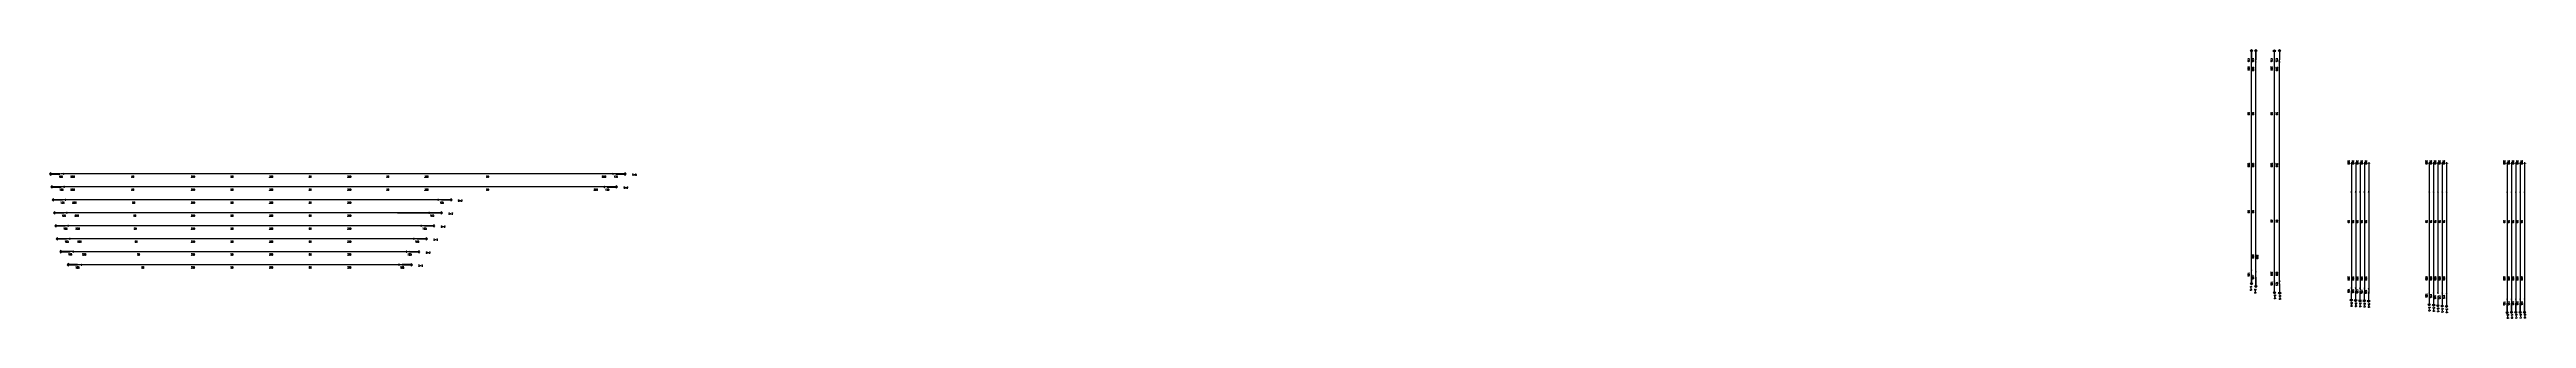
# Model space of a CAD drawing. Header units: millimetres. Extents: x 30086 to 1125792, y -12781 to 95911.
# Drawn here: x 529325 to 815515, y 34477 to 65600 of the extents above; entities that cross this region are included whole.
import ezdxf

# ---------------------------------------------------------------- set-up
doc = ezdxf.new("R2010")
doc.units = ezdxf.units.MM
doc.header["$MEASUREMENT"] = 0
doc.layers.add('Current_plane_Tendon', color=7, linetype='Continuous', true_color=0xab0000)
doc.styles.get("Standard").update_dxf_attribs({"font": 'arial.ttf'})

# ---------------------------------------------------------------- blocks, each defined once
blk = doc.blocks.new('fdsfsdfdsf')
at = {"layer": 'Current_plane_Tendon', "color": 14, "linetype": 'Continuous', "true_color": 0xab0000}
for points, elevation in [([(413239, 309815), (412189, 309815), (412189, 309965), (412039, 309803), (412189, 309641), (412189, 309791), (413239, 309791)], 180), ([(413712, 309800), (413662, 309850), (413612, 309800), (413662, 309750), (413712, 309800)], 180), ([(477187, 309802), (477137, 309852), (477087, 309802), (477137, 309752), (477187, 309802)], 255), ([(477468, 309790), (478518, 309790), (478518, 309640), (478668, 309802), (478518, 309964), (478518, 309814), (477468, 309814)], 130), ([(413401, 308315), (412351, 308315), (412351, 308465), (412201, 308303), (412351, 308141), (412351, 308291), (413401, 308291)], 57), ([(413533, 306815), (412483, 306815), (412483, 306965), (412333, 306803), (412483, 306641), (412483, 306791), (413533, 306791)], 58), ([(413782, 308303), (413780, 308319), (413772, 308333), (413761, 308344), (413747, 308351), (413732, 308353), (413717, 308351), (413703, 308344), (413692, 308333), (413684, 308319), (413682, 308303), (413684, 308288), (413692, 308274), (413703, 308263), (413717, 308256), (413732, 308253), (413747, 308256), (413761, 308263), (413772, 308274), (413780, 308288), (413782, 308303)], 182), ([(413936, 306803), (413933, 306819), (413926, 306833), (413915, 306844), (413901, 306851), (413886, 306853), (413870, 306851), (413856, 306844), (413845, 306833), (413838, 306819), (413836, 306803), (413838, 306788), (413845, 306774), (413856, 306763), (413870, 306756), (413886, 306753), (413901, 306756), (413915, 306763), (413926, 306774), (413933, 306788), (413936, 306803)], 183), ([(456994, 306804), (456991, 306820), (456984, 306833), (456973, 306845), (456959, 306852), (456944, 306854), (456928, 306852), (456915, 306845), (456903, 306833), (456896, 306820), (456894, 306804), (456896, 306789), (456903, 306775), (456915, 306764), (456928, 306757), (456944, 306754), (456959, 306757), (456973, 306764), (456984, 306775), (456991, 306789), (456994, 306804)], 378), ([(457343, 306792), (458393, 306792), (458393, 306642), (458543, 306804), (458393, 306966), (458393, 306816), (457343, 306816)], 253), ([(476196, 308303), (476194, 308318), (476187, 308332), (476176, 308343), (476162, 308350), (476146, 308353), (476131, 308350), (476117, 308343), (476106, 308332), (476099, 308318), (476096, 308303), (476099, 308287), (476106, 308273), (476117, 308262), (476131, 308255), (476146, 308253), (476162, 308255), (476176, 308262), (476187, 308273), (476194, 308287), (476196, 308303)], 305), ([(476477, 308291), (477527, 308291), (477527, 308141), (477677, 308303), (477527, 308465), (477527, 308315), (476477, 308315)], 180), ([(413687, 305315), (412637, 305315), (412637, 305465), (412487, 305303), (412637, 305141), (412637, 305291), (413687, 305291)], 59), ([(413863, 303815), (412813, 303815), (412813, 303965), (412663, 303803), (412813, 303641), (412813, 303791), (413863, 303791)], 58), ([(414080, 305303), (414077, 305319), (414070, 305333), (414059, 305344), (414045, 305351), (414030, 305353), (414014, 305351), (414000, 305344), (413989, 305333), (413982, 305319), (413980, 305303), (413982, 305288), (413989, 305274), (414000, 305263), (414014, 305256), (414030, 305253), (414045, 305256), (414059, 305263), (414070, 305274), (414077, 305288), (414080, 305303)], 180), ([(414243, 303803), (414241, 303819), (414234, 303833), (414223, 303844), (414209, 303851), (414193, 303853), (414178, 303851), (414164, 303844), (414153, 303833), (414146, 303819), (414143, 303803), (414146, 303788), (414153, 303774), (414164, 303763), (414178, 303756), (414193, 303753), (414209, 303756), (414223, 303763), (414234, 303774), (414241, 303788), (414243, 303803)], 180), ([(455028, 303804), (455025, 303820), (455018, 303833), (455007, 303845), (454993, 303852), (454978, 303854), (454962, 303852), (454948, 303845), (454937, 303833), (454930, 303820), (454928, 303804), (454930, 303789), (454937, 303775), (454948, 303764), (454962, 303757), (454978, 303754), (454993, 303757), (455007, 303764), (455018, 303775), (455025, 303789), (455028, 303804)], 305), ([(455376, 303792), (456426, 303792), (456426, 303642), (456576, 303804), (456426, 303966), (456426, 303816), (455376, 303816)], 180), ([(455957, 305304), (455954, 305320), (455947, 305333), (455936, 305345), (455922, 305352), (455907, 305354), (455891, 305352), (455877, 305345), (455866, 305333), (455859, 305320), (455857, 305304), (455859, 305289), (455866, 305275), (455877, 305264), (455891, 305257), (455907, 305254), (455922, 305257), (455936, 305264), (455947, 305275), (455954, 305289), (455957, 305304)], 302), ([(456244, 305292), (457294, 305292), (457294, 305142), (457444, 305304), (457294, 305466), (457294, 305316), (456244, 305316)], 177), ([(414015, 302315), (412965, 302315), (412965, 302465), (412815, 302303), (412965, 302141), (412965, 302291), (414015, 302291)], 55), ([(414410, 300827), (413360, 300832), (413360, 300982), (413210, 300820), (413359, 300658), (413360, 300808), (414410, 300803)], 61), ([(414434, 302303), (414432, 302319), (414424, 302333), (414413, 302344), (414399, 302351), (414384, 302353), (414369, 302351), (414355, 302344), (414344, 302333), (414336, 302319), (414334, 302303), (414336, 302288), (414344, 302274), (414355, 302263), (414369, 302256), (414384, 302253), (414399, 302256), (414413, 302263), (414424, 302274), (414432, 302288), (414434, 302303)], 180), ([(414818, 300813), (414816, 300829), (414809, 300843), (414798, 300854), (414784, 300861), (414768, 300863), (414753, 300861), (414739, 300854), (414728, 300843), (414721, 300829), (414718, 300813), (414721, 300798), (414728, 300784), (414739, 300773), (414753, 300766), (414768, 300763), (414784, 300766), (414798, 300773), (414809, 300784), (414816, 300798), (414818, 300813)], 180), ([(453327, 300806), (453325, 300821), (453318, 300835), (453306, 300846), (453293, 300853), (453277, 300856), (453262, 300853), (453248, 300846), (453237, 300835), (453230, 300821), (453227, 300806), (453230, 300790), (453237, 300776), (453248, 300765), (453262, 300758), (453277, 300756), (453293, 300758), (453306, 300765), (453318, 300776), (453325, 300790), (453327, 300806)], 316), ([(453641, 300792), (454691, 300787), (454690, 300637), (454841, 300799), (454691, 300961), (454691, 300811), (453641, 300816)], 191), ([(454183, 302304), (454181, 302320), (454174, 302333), (454163, 302345), (454149, 302352), (454133, 302354), (454118, 302352), (454104, 302345), (454093, 302333), (454086, 302320), (454083, 302304), (454086, 302289), (454093, 302275), (454104, 302264), (454118, 302257), (454133, 302254), (454149, 302257), (454163, 302264), (454174, 302275), (454181, 302289), (454183, 302304)], 309), ([(454508, 302292), (455558, 302292), (455558, 302142), (455708, 302304), (455558, 302466), (455558, 302316), (454508, 302316)], 184), ([(415262, 299315), (414212, 299315), (414212, 299465), (414062, 299303), (414212, 299141), (414212, 299291), (415262, 299291)], 64), ([(415783, 299303), (415781, 299319), (415774, 299333), (415763, 299344), (415749, 299351), (415733, 299353), (415718, 299351), (415704, 299344), (415693, 299333), (415686, 299319), (415683, 299303), (415686, 299288), (415693, 299274), (415704, 299263), (415718, 299256), (415733, 299253), (415749, 299256), (415763, 299263), (415774, 299274), (415781, 299288), (415783, 299303)], 189), ([(452459, 299306), (452457, 299321), (452450, 299335), (452439, 299346), (452425, 299353), (452409, 299356), (452394, 299353), (452380, 299346), (452369, 299335), (452362, 299321), (452359, 299306), (452362, 299290), (452369, 299276), (452380, 299265), (452394, 299258), (452409, 299256), (452425, 299258), (452439, 299265), (452450, 299276), (452457, 299290), (452459, 299306)], 384), ([(452773, 299292), (453823, 299287), (453822, 299137), (453973, 299299), (453824, 299461), (453823, 299311), (452773, 299316)], 259)]:
    blk.add_lwpolyline(points, close=True, dxfattribs=dict(at, elevation=elevation))
for points, elevation in [([(413279, 309803, 20, 20, 0), (413259, 309838, 20, 20, 0), (413219, 309838, 20, 20, 0), (413199, 309803, 20, 20, 0), (413219, 309768, 20, 20, 0), (413259, 309768, 20, 20, 0)], 180), ([(414746, 309803, 20, 20, 0), (414726, 309838, 20, 20, 0), (414686, 309838, 20, 20, 0), (414666, 309803, 20, 20, 0), (414686, 309769, 20, 20, 0), (414726, 309769, 20, 20, 0)], 130), ([(421692, 309803, 20, 20, 0), (421672, 309838, 20, 20, 0), (421632, 309838, 20, 20, 0), (421612, 309803, 20, 20, 0), (421632, 309769, 20, 20, 0), (421672, 309769, 20, 20, 0)], -170), ([(428637, 309803, 20, 20, 0), (428617, 309838, 20, 20, 0), (428577, 309838, 20, 20, 0), (428557, 309803, 20, 20, 0), (428577, 309769, 20, 20, 0), (428617, 309769, 20, 20, 0)], 130), ([(433155, 309803, 20, 20, 0), (433135, 309838, 20, 20, 0), (433095, 309838, 20, 20, 0), (433075, 309803, 20, 20, 0), (433095, 309769, 20, 20, 0), (433135, 309769, 20, 20, 0)], -170), ([(437672, 309803, 20, 20, 0), (437652, 309838, 20, 20, 0), (437612, 309838, 20, 20, 0), (437592, 309803, 20, 20, 0), (437612, 309769, 20, 20, 0), (437652, 309769, 20, 20, 0)], 130), ([(442190, 309803, 20, 20, 0), (442170, 309838, 20, 20, 0), (442130, 309838, 20, 20, 0), (442110, 309803, 20, 20, 0), (442130, 309769, 20, 20, 0), (442170, 309769, 20, 20, 0)], -170), ([(446707, 309803, 20, 20, 0), (446687, 309838, 20, 20, 0), (446647, 309838, 20, 20, 0), (446627, 309803, 20, 20, 0), (446647, 309769, 20, 20, 0), (446687, 309769, 20, 20, 0)], 130), ([(451163, 309803, 20, 20, 0), (451143, 309838, 20, 20, 0), (451103, 309838, 20, 20, 0), (451083, 309803, 20, 20, 0), (451103, 309769, 20, 20, 0), (451143, 309769, 20, 20, 0)], -170), ([(455618, 309803, 20, 20, 0), (455598, 309838, 20, 20, 0), (455558, 309838, 20, 20, 0), (455538, 309803, 20, 20, 0), (455558, 309769, 20, 20, 0), (455598, 309769, 20, 20, 0)], 130), ([(462685, 309803, 20, 20, 0), (462665, 309838, 20, 20, 0), (462625, 309838, 20, 20, 0), (462605, 309803, 20, 20, 0), (462625, 309769, 20, 20, 0), (462665, 309769, 20, 20, 0)], -20), ([(476136, 309803, 20, 20, 0), (476116, 309837, 20, 20, 0), (476076, 309837, 20, 20, 0), (476056, 309803, 20, 20, 0), (476076, 309768, 20, 20, 0), (476116, 309768, 20, 20, 0)], 378), ([(477508, 309802, 20, 20, 0), (477488, 309837, 20, 20, 0), (477448, 309837, 20, 20, 0), (477428, 309802, 20, 20, 0), (477448, 309767, 20, 20, 0), (477488, 309767, 20, 20, 0)], 130), ([(413441, 308303, 20, 20, 0), (413421, 308338, 20, 20, 0), (413381, 308338, 20, 20, 0), (413361, 308303, 20, 20, 0), (413381, 308269, 20, 20, 0), (413421, 308269, 20, 20, 0)], 57), ([(413573, 306803, 20, 20, 0), (413553, 306838, 20, 20, 0), (413513, 306838, 20, 20, 0), (413493, 306803, 20, 20, 0), (413513, 306769, 20, 20, 0), (413553, 306769, 20, 20, 0)], 58), ([(414746, 308303, 20, 20, 0), (414726, 308338, 20, 20, 0), (414686, 308338, 20, 20, 0), (414666, 308303, 20, 20, 0), (414686, 308269, 20, 20, 0), (414726, 308269, 20, 20, 0)], 130), ([(414950, 306803, 20, 20, 0), (414930, 306838, 20, 20, 0), (414890, 306838, 20, 20, 0), (414870, 306803, 20, 20, 0), (414890, 306769, 20, 20, 0), (414930, 306769, 20, 20, 0)], 130), ([(421692, 308303, 20, 20, 0), (421672, 308338, 20, 20, 0), (421632, 308338, 20, 20, 0), (421612, 308303, 20, 20, 0), (421632, 308269, 20, 20, 0), (421672, 308269, 20, 20, 0)], -20), ([(421794, 306803, 20, 20, 0), (421774, 306838, 20, 20, 0), (421734, 306838, 20, 20, 0), (421714, 306803, 20, 20, 0), (421734, 306769, 20, 20, 0), (421774, 306769, 20, 20, 0)], -20), ([(428637, 308303, 20, 20, 0), (428617, 308338, 20, 20, 0), (428577, 308338, 20, 20, 0), (428557, 308303, 20, 20, 0), (428577, 308269, 20, 20, 0), (428617, 308269, 20, 20, 0)], 130), ([(428637, 306803, 20, 20, 0), (428617, 306838, 20, 20, 0), (428577, 306838, 20, 20, 0), (428557, 306803, 20, 20, 0), (428577, 306769, 20, 20, 0), (428617, 306769, 20, 20, 0)], 130), ([(433155, 308303, 20, 20, 0), (433135, 308338, 20, 20, 0), (433095, 308338, 20, 20, 0), (433075, 308303, 20, 20, 0), (433095, 308269, 20, 20, 0), (433135, 308269, 20, 20, 0)], -20), ([(433155, 306803, 20, 20, 0), (433135, 306838, 20, 20, 0), (433095, 306838, 20, 20, 0), (433075, 306803, 20, 20, 0), (433095, 306769, 20, 20, 0), (433135, 306769, 20, 20, 0)], -20), ([(437672, 308303, 20, 20, 0), (437652, 308338, 20, 20, 0), (437612, 308338, 20, 20, 0), (437592, 308303, 20, 20, 0), (437612, 308269, 20, 20, 0), (437652, 308269, 20, 20, 0)], 130), ([(437672, 306803, 20, 20, 0), (437652, 306838, 20, 20, 0), (437612, 306838, 20, 20, 0), (437592, 306803, 20, 20, 0), (437612, 306769, 20, 20, 0), (437652, 306769, 20, 20, 0)], 130), ([(442190, 308303, 20, 20, 0), (442170, 308338, 20, 20, 0), (442130, 308338, 20, 20, 0), (442110, 308303, 20, 20, 0), (442130, 308269, 20, 20, 0), (442170, 308269, 20, 20, 0)], -20), ([(442190, 306803, 20, 20, 0), (442170, 306838, 20, 20, 0), (442130, 306838, 20, 20, 0), (442110, 306803, 20, 20, 0), (442130, 306769, 20, 20, 0), (442170, 306769, 20, 20, 0)], -20), ([(446707, 308303, 20, 20, 0), (446687, 308338, 20, 20, 0), (446647, 308338, 20, 20, 0), (446627, 308303, 20, 20, 0), (446647, 308269, 20, 20, 0), (446687, 308269, 20, 20, 0)], 130), ([(446707, 306803, 20, 20, 0), (446687, 306838, 20, 20, 0), (446647, 306838, 20, 20, 0), (446627, 306803, 20, 20, 0), (446647, 306769, 20, 20, 0), (446687, 306769, 20, 20, 0)], 130), ([(451163, 308303, 20, 20, 0), (451143, 308338, 20, 20, 0), (451103, 308338, 20, 20, 0), (451083, 308303, 20, 20, 0), (451103, 308269, 20, 20, 0), (451143, 308269, 20, 20, 0)], -20), ([(455618, 308303, 20, 20, 0), (455598, 308338, 20, 20, 0), (455558, 308338, 20, 20, 0), (455538, 308303, 20, 20, 0), (455558, 308269, 20, 20, 0), (455598, 308269, 20, 20, 0)], 130), ([(457383, 306804, 20, 20, 0), (457363, 306839, 20, 20, 0), (457323, 306839, 20, 20, 0), (457303, 306804, 20, 20, 0), (457323, 306769, 20, 20, 0), (457363, 306769, 20, 20, 0)], 253), ([(462685, 308303, 20, 20, 0), (462665, 308338, 20, 20, 0), (462625, 308338, 20, 20, 0), (462605, 308303, 20, 20, 0), (462625, 308269, 20, 20, 0), (462665, 308269, 20, 20, 0)], -20), ([(475195, 308303, 20, 20, 0), (475175, 308337, 20, 20, 0), (475135, 308337, 20, 20, 0), (475115, 308303, 20, 20, 0), (475135, 308268, 20, 20, 0), (475175, 308268, 20, 20, 0)], 255), ([(476517, 308303, 20, 20, 0), (476497, 308337, 20, 20, 0), (476457, 308337, 20, 20, 0), (476437, 308303, 20, 20, 0), (476457, 308268, 20, 20, 0), (476497, 308268, 20, 20, 0)], 180), ([(413727, 305303, 20, 20, 0), (413707, 305338, 20, 20, 0), (413667, 305338, 20, 20, 0), (413647, 305303, 20, 20, 0), (413667, 305269, 20, 20, 0), (413707, 305269, 20, 20, 0)], 59), ([(413903, 303803, 20, 20, 0), (413883, 303838, 20, 20, 0), (413843, 303838, 20, 20, 0), (413823, 303803, 20, 20, 0), (413843, 303769, 20, 20, 0), (413883, 303769, 20, 20, 0)], 58), ([(415222, 305303, 20, 20, 0), (415202, 305338, 20, 20, 0), (415162, 305338, 20, 20, 0), (415142, 305303, 20, 20, 0), (415162, 305269, 20, 20, 0), (415202, 305269, 20, 20, 0)], 130), ([(415322, 303803, 20, 20, 0), (415302, 303838, 20, 20, 0), (415262, 303838, 20, 20, 0), (415242, 303803, 20, 20, 0), (415262, 303769, 20, 20, 0), (415302, 303769, 20, 20, 0)], 130), ([(421929, 305303, 20, 20, 0), (421909, 305338, 20, 20, 0), (421869, 305338, 20, 20, 0), (421849, 305303, 20, 20, 0), (421869, 305269, 20, 20, 0), (421909, 305269, 20, 20, 0)], -20), ([(421980, 303803, 20, 20, 0), (421960, 303838, 20, 20, 0), (421920, 303838, 20, 20, 0), (421900, 303803, 20, 20, 0), (421920, 303769, 20, 20, 0), (421960, 303769, 20, 20, 0)], -20), ([(428637, 305303, 20, 20, 0), (428617, 305338, 20, 20, 0), (428577, 305338, 20, 20, 0), (428557, 305303, 20, 20, 0), (428577, 305269, 20, 20, 0), (428617, 305269, 20, 20, 0)], 130), ([(428637, 303803, 20, 20, 0), (428617, 303838, 20, 20, 0), (428577, 303838, 20, 20, 0), (428557, 303803, 20, 20, 0), (428577, 303769, 20, 20, 0), (428617, 303769, 20, 20, 0)], 130), ([(433155, 305303, 20, 20, 0), (433135, 305338, 20, 20, 0), (433095, 305338, 20, 20, 0), (433075, 305303, 20, 20, 0), (433095, 305269, 20, 20, 0), (433135, 305269, 20, 20, 0)], -20), ([(433155, 303803, 20, 20, 0), (433135, 303838, 20, 20, 0), (433095, 303838, 20, 20, 0), (433075, 303803, 20, 20, 0), (433095, 303769, 20, 20, 0), (433135, 303769, 20, 20, 0)], -20), ([(437672, 305303, 20, 20, 0), (437652, 305338, 20, 20, 0), (437612, 305338, 20, 20, 0), (437592, 305303, 20, 20, 0), (437612, 305269, 20, 20, 0), (437652, 305269, 20, 20, 0)], 130), ([(437672, 303803, 20, 20, 0), (437652, 303838, 20, 20, 0), (437612, 303838, 20, 20, 0), (437592, 303803, 20, 20, 0), (437612, 303769, 20, 20, 0), (437652, 303769, 20, 20, 0)], 130), ([(442190, 305303, 20, 20, 0), (442170, 305338, 20, 20, 0), (442130, 305338, 20, 20, 0), (442110, 305303, 20, 20, 0), (442130, 305269, 20, 20, 0), (442170, 305269, 20, 20, 0)], -20), ([(442190, 303803, 20, 20, 0), (442170, 303838, 20, 20, 0), (442130, 303838, 20, 20, 0), (442110, 303803, 20, 20, 0), (442130, 303769, 20, 20, 0), (442170, 303769, 20, 20, 0)], -20), ([(446707, 305303, 20, 20, 0), (446687, 305338, 20, 20, 0), (446647, 305338, 20, 20, 0), (446627, 305303, 20, 20, 0), (446647, 305269, 20, 20, 0), (446687, 305269, 20, 20, 0)], 130), ([(446707, 303803, 20, 20, 0), (446687, 303838, 20, 20, 0), (446647, 303838, 20, 20, 0), (446627, 303803, 20, 20, 0), (446647, 303769, 20, 20, 0), (446687, 303769, 20, 20, 0)], 130), ([(455416, 303804, 20, 20, 0), (455396, 303839, 20, 20, 0), (455356, 303839, 20, 20, 0), (455336, 303804, 20, 20, 0), (455356, 303769, 20, 20, 0), (455396, 303769, 20, 20, 0)], 180), ([(456284, 305304, 20, 20, 0), (456264, 305339, 20, 20, 0), (456224, 305339, 20, 20, 0), (456204, 305304, 20, 20, 0), (456224, 305269, 20, 20, 0), (456264, 305269, 20, 20, 0)], 177), ([(414055, 302303, 20, 20, 0), (414035, 302338, 20, 20, 0), (413995, 302338, 20, 20, 0), (413975, 302303, 20, 20, 0), (413995, 302269, 20, 20, 0), (414035, 302269, 20, 20, 0)], 55), ([(414450, 300815, 20, 20, 0), (414430, 300850, 20, 20, 0), (414390, 300850, 20, 20, 0), (414370, 300815, 20, 20, 0), (414390, 300780, 20, 20, 0), (414430, 300780, 20, 20, 0)], 61), ([(415532, 302303, 20, 20, 0), (415512, 302338, 20, 20, 0), (415472, 302338, 20, 20, 0), (415452, 302303, 20, 20, 0), (415472, 302269, 20, 20, 0), (415512, 302269, 20, 20, 0)], 130), ([(422085, 302303, 20, 20, 0), (422065, 302338, 20, 20, 0), (422025, 302338, 20, 20, 0), (422005, 302303, 20, 20, 0), (422025, 302269, 20, 20, 0), (422065, 302269, 20, 20, 0)], -20), ([(422363, 300806, 20, 20, 0), (422343, 300840, 20, 20, 0), (422303, 300840, 20, 20, 0), (422283, 300806, 20, 20, 0), (422303, 300771, 20, 20, 0), (422343, 300771, 20, 20, 0)], -20), ([(428637, 302303, 20, 20, 0), (428617, 302338, 20, 20, 0), (428577, 302338, 20, 20, 0), (428557, 302303, 20, 20, 0), (428577, 302269, 20, 20, 0), (428617, 302269, 20, 20, 0)], 130), ([(428637, 300803, 20, 20, 0), (428617, 300838, 20, 20, 0), (428577, 300838, 20, 20, 0), (428557, 300803, 20, 20, 0), (428577, 300769, 20, 20, 0), (428617, 300769, 20, 20, 0)], 130), ([(433155, 302303, 20, 20, 0), (433135, 302338, 20, 20, 0), (433095, 302338, 20, 20, 0), (433075, 302303, 20, 20, 0), (433095, 302269, 20, 20, 0), (433135, 302269, 20, 20, 0)], -20), ([(433155, 300803, 20, 20, 0), (433135, 300838, 20, 20, 0), (433095, 300838, 20, 20, 0), (433075, 300803, 20, 20, 0), (433095, 300769, 20, 20, 0), (433135, 300769, 20, 20, 0)], -20), ([(437672, 302303, 20, 20, 0), (437652, 302338, 20, 20, 0), (437612, 302338, 20, 20, 0), (437592, 302303, 20, 20, 0), (437612, 302269, 20, 20, 0), (437652, 302269, 20, 20, 0)], 130), ([(437672, 300803, 20, 20, 0), (437652, 300838, 20, 20, 0), (437612, 300838, 20, 20, 0), (437592, 300803, 20, 20, 0), (437612, 300769, 20, 20, 0), (437652, 300769, 20, 20, 0)], 130), ([(442190, 302303, 20, 20, 0), (442170, 302338, 20, 20, 0), (442130, 302338, 20, 20, 0), (442110, 302303, 20, 20, 0), (442130, 302269, 20, 20, 0), (442170, 302269, 20, 20, 0)], -20), ([(442190, 300803, 20, 20, 0), (442170, 300838, 20, 20, 0), (442130, 300838, 20, 20, 0), (442110, 300803, 20, 20, 0), (442130, 300769, 20, 20, 0), (442170, 300769, 20, 20, 0)], -20), ([(446707, 302303, 20, 20, 0), (446687, 302338, 20, 20, 0), (446647, 302338, 20, 20, 0), (446627, 302303, 20, 20, 0), (446647, 302269, 20, 20, 0), (446687, 302269, 20, 20, 0)], 130), ([(446707, 300803, 20, 20, 0), (446687, 300838, 20, 20, 0), (446647, 300838, 20, 20, 0), (446627, 300803, 20, 20, 0), (446647, 300769, 20, 20, 0), (446687, 300769, 20, 20, 0)], 130), ([(453681, 300804, 20, 20, 0), (453661, 300839, 20, 20, 0), (453621, 300839, 20, 20, 0), (453601, 300804, 20, 20, 0), (453621, 300769, 20, 20, 0), (453661, 300769, 20, 20, 0)], 191), ([(454548, 302304, 20, 20, 0), (454528, 302339, 20, 20, 0), (454488, 302339, 20, 20, 0), (454468, 302304, 20, 20, 0), (454488, 302269, 20, 20, 0), (454528, 302269, 20, 20, 0)], 184), ([(415302, 299303, 20, 20, 0), (415282, 299338, 20, 20, 0), (415242, 299338, 20, 20, 0), (415222, 299303, 20, 20, 0), (415242, 299269, 20, 20, 0), (415282, 299269, 20, 20, 0)], 64), ([(422851, 299303, 20, 20, 0), (422831, 299338, 20, 20, 0), (422791, 299338, 20, 20, 0), (422771, 299303, 20, 20, 0), (422791, 299269, 20, 20, 0), (422831, 299269, 20, 20, 0)], -20), ([(428637, 299303, 20, 20, 0), (428617, 299338, 20, 20, 0), (428577, 299338, 20, 20, 0), (428557, 299303, 20, 20, 0), (428577, 299269, 20, 20, 0), (428617, 299269, 20, 20, 0)], 130), ([(433155, 299303, 20, 20, 0), (433135, 299338, 20, 20, 0), (433095, 299338, 20, 20, 0), (433075, 299303, 20, 20, 0), (433095, 299269, 20, 20, 0), (433135, 299269, 20, 20, 0)], -20), ([(437672, 299303, 20, 20, 0), (437652, 299338, 20, 20, 0), (437612, 299338, 20, 20, 0), (437592, 299303, 20, 20, 0), (437612, 299269, 20, 20, 0), (437652, 299269, 20, 20, 0)], 130), ([(442190, 299303, 20, 20, 0), (442170, 299338, 20, 20, 0), (442130, 299338, 20, 20, 0), (442110, 299303, 20, 20, 0), (442130, 299269, 20, 20, 0), (442170, 299269, 20, 20, 0)], -20), ([(446707, 299303, 20, 20, 0), (446687, 299338, 20, 20, 0), (446647, 299338, 20, 20, 0), (446627, 299303, 20, 20, 0), (446647, 299269, 20, 20, 0), (446687, 299269, 20, 20, 0)], 130), ([(452813, 299304, 20, 20, 0), (452793, 299339, 20, 20, 0), (452753, 299339, 20, 20, 0), (452733, 299304, 20, 20, 0), (452753, 299269, 20, 20, 0), (452793, 299269, 20, 20, 0)], 259)]:
    blk.add_lwpolyline(points, format="xyseb", close=True, dxfattribs=dict(at, elevation=elevation))
for points in [[(414706, 309803, 130), (414586, 309803, 129), (414465, 309803, 128), (414345, 309803, 124), (414224, 309803, 120), (414104, 309803, 115), (413984, 309803, 108), (413863, 309803, 100), (413743, 309803, 90), (413622, 309803, 80), (413502, 309803, 68), (413290, 309803, 56)], [(428597, 309803, 130), (427729, 309803, 121), (426861, 309803, 92), (425992, 309803, 46), (425124, 309803, -20), (424256, 309803, -86), (423388, 309803, -132), (422520, 309803, -161), (421652, 309803, -170), (420783, 309803, -161), (419915, 309803, -132), (419047, 309803, -86), (418179, 309803, -20), (417311, 309803, 46), (416443, 309803, 92), (415574, 309803, 121), (414706, 309803, 130)], [(437632, 309803, 130), (437067, 309803, 121), (436503, 309803, 92), (435938, 309803, 46), (435373, 309803, -20), (434809, 309803, -86), (434244, 309803, -132), (433679, 309803, -161), (433115, 309803, -170), (432550, 309803, -161), (431985, 309803, -132), (431420, 309803, -86), (430856, 309803, -20), (430291, 309803, 46), (429726, 309803, 92), (429162, 309803, 121), (428597, 309803, 130)], [(446667, 309803, 130), (446102, 309803, 121), (445538, 309803, 92), (444973, 309803, 46), (444408, 309803, -20), (443844, 309803, -86), (443279, 309803, -132), (442714, 309803, -161), (442150, 309803, -170), (441585, 309803, -161), (441020, 309803, -132), (440456, 309803, -86), (439891, 309803, -20), (439326, 309803, 46), (438761, 309803, 92), (438197, 309803, 121), (437632, 309803, 130)], [(455578, 309803, 130), (455022, 309803, 121), (454465, 309803, 92), (453908, 309803, 46), (453351, 309803, -20), (452794, 309803, -86), (452237, 309803, -132), (451680, 309803, -161), (451123, 309803, -170), (450566, 309803, -161), (450009, 309803, -132), (449452, 309803, -86), (448895, 309803, -20), (448338, 309803, 46), (447781, 309803, 92), (447224, 309803, 121), (446667, 309803, 130)], [(477468, 309802, 130), (468828, 309803, 125), (467945, 309803, 111), (467061, 309803, 88), (466178, 309803, 55), (465295, 309803, 22), (464411, 309803, -1), (463528, 309803, -15), (462645, 309803, -20), (461762, 309803, -15), (460878, 309803, -1), (459995, 309803, 22), (459112, 309803, 55), (458228, 309803, 88), (457345, 309803, 111), (456462, 309803, 125), (455578, 309803, 130)], [(476587, 309803, 303), (476467, 309803, 316), (476347, 309803, 328), (476227, 309803, 338), (476107, 309803, 347), (475987, 309803, 356), (475866, 309803, 362), (475746, 309803, 368), (475626, 309803, 372), (475506, 309803, 375), (475386, 309803, 377), (475266, 309803, 378)], [(414706, 308303, 130), (414586, 308303, 129), (414465, 308303, 128), (414345, 308303, 124), (414224, 308303, 120), (414104, 308303, 115), (413984, 308303, 108), (413863, 308303, 100), (413743, 308303, 90), (413622, 308303, 80), (413502, 308303, 68), (413401, 308303, 57)], [(414910, 306803, 130), (414769, 306803, 129), (414628, 306803, 127), (414487, 306803, 123), (414346, 306803, 118), (414205, 306803, 111), (414064, 306803, 103), (413923, 306803, 93), (413782, 306803, 82), (413641, 306803, 69), (413533, 306803, 58)], [(428597, 308303, 130), (427729, 308303, 125), (426861, 308303, 111), (425992, 308303, 88), (425124, 308303, 55), (424256, 308303, 22), (423388, 308303, -1), (422520, 308303, -15), (421652, 308303, -20), (420783, 308303, -15), (419915, 308303, -1), (419047, 308303, 22), (418179, 308303, 55), (417311, 308303, 88), (416443, 308303, 111), (415574, 308303, 125), (414706, 308303, 130)], [(428597, 306803, 130), (427742, 306803, 125), (426886, 306803, 111), (426031, 306803, 88), (425175, 306803, 55), (424320, 306803, 22), (423464, 306803, -1), (422609, 306803, -15), (421754, 306803, -20), (420898, 306803, -15), (420043, 306803, -1), (419187, 306803, 22), (418332, 306803, 55), (417476, 306803, 88), (416621, 306803, 111), (415766, 306803, 125), (414910, 306803, 130)], [(437632, 308303, 130), (437067, 308303, 125), (436503, 308303, 111), (435938, 308303, 88), (435373, 308303, 55), (434809, 308303, 22), (434244, 308303, -1), (433679, 308303, -15), (433115, 308303, -20), (432550, 308303, -15), (431985, 308303, -1), (431420, 308303, 22), (430856, 308303, 55), (430291, 308303, 88), (429726, 308303, 111), (429162, 308303, 125), (428597, 308303, 130)], [(437632, 306803, 130), (437067, 306803, 125), (436503, 306803, 111), (435938, 306803, 88), (435373, 306803, 55), (434809, 306803, 22), (434244, 306803, -1), (433679, 306803, -15), (433115, 306803, -20), (432550, 306803, -15), (431985, 306803, -1), (431420, 306803, 22), (430856, 306803, 55), (430291, 306803, 88), (429726, 306803, 111), (429162, 306803, 125), (428597, 306803, 130)], [(446667, 308303, 130), (446102, 308303, 125), (445538, 308303, 111), (444973, 308303, 88), (444408, 308303, 55), (443844, 308303, 22), (443279, 308303, -1), (442714, 308303, -15), (442150, 308303, -20), (441585, 308303, -15), (441020, 308303, -1), (440456, 308303, 22), (439891, 308303, 55), (439326, 308303, 88), (438761, 308303, 111), (438197, 308303, 125), (437632, 308303, 130)], [(446667, 306803, 130), (446102, 306803, 125), (445538, 306803, 111), (444973, 306803, 88), (444408, 306803, 55), (443844, 306803, 22), (443279, 306803, -1), (442714, 306803, -15), (442150, 306803, -20), (441585, 306803, -15), (441020, 306803, -1), (440456, 306803, 22), (439891, 306803, 55), (439326, 306803, 88), (438761, 306803, 111), (438197, 306803, 125), (437632, 306803, 130)], [(455578, 308303, 130), (455022, 308303, 125), (454465, 308303, 111), (453908, 308303, 88), (453351, 308303, 55), (452794, 308303, 22), (452237, 308303, -1), (451680, 308303, -15), (451123, 308303, -20), (450566, 308303, -15), (450009, 308303, -1), (449452, 308303, 22), (448895, 308303, 55), (448338, 308303, 88), (447781, 308303, 111), (447224, 308303, 125), (446667, 308303, 130)], [(457343, 306804, 253), (453351, 306803, 55), (452794, 306803, 22), (452237, 306803, -1), (451680, 306803, -15), (451123, 306803, -20), (450566, 306803, -15), (450009, 306803, -1), (449452, 306803, 22), (448895, 306803, 55), (448338, 306803, 88), (447781, 306803, 111), (447224, 306803, 125), (446667, 306803, 130)], [(475249, 308303, 130), (468828, 308303, 125), (467945, 308303, 111), (467061, 308303, 88), (466178, 308303, 55), (465295, 308303, 22), (464411, 308303, -1), (463528, 308303, -15), (462645, 308303, -20), (461762, 308303, -15), (460878, 308303, -1), (459995, 308303, 22), (459112, 308303, 55), (458228, 308303, 88), (457345, 308303, 111), (456462, 308303, 125), (455578, 308303, 130)], [(476477, 308303, 180), (476356, 308303, 193), (476236, 308303, 205), (476116, 308303, 215), (475996, 308303, 225), (475876, 308303, 233), (475756, 308303, 240), (475636, 308303, 245), (475515, 308303, 249), (475395, 308303, 253), (475275, 308303, 254), (475155, 308303, 255)], [(415182, 305303, 130), (415028, 305303, 129), (414875, 305303, 127), (414721, 305303, 123), (414567, 305303, 118), (414414, 305303, 111), (414260, 305303, 103), (414107, 305303, 93), (413953, 305303, 82), (413799, 305303, 69), (413646, 305303, 55)], [(415282, 303803, 130), (415150, 303803, 129), (415018, 303803, 128), (414886, 303803, 124), (414754, 303803, 120), (414622, 303803, 115), (414490, 303803, 108), (414358, 303803, 100), (414226, 303803, 90), (414094, 303803, 80), (413962, 303803, 68), (413830, 303803, 55)], [(428597, 305303, 130), (427759, 305303, 125), (426920, 305303, 111), (426082, 305303, 88), (425243, 305303, 55), (424405, 305303, 22), (423566, 305303, -1), (422728, 305303, -15), (421889, 305303, -20), (421051, 305303, -15), (420212, 305303, -1), (419374, 305303, 22), (418536, 305303, 55), (417697, 305303, 88), (416859, 305303, 111), (416020, 305303, 125), (415182, 305303, 130)], [(428597, 303803, 130), (427765, 303803, 125), (426933, 303803, 111), (426100, 303803, 88), (425268, 303803, 55), (424436, 303803, 22), (423604, 303803, -1), (422772, 303803, -15), (421940, 303803, -20), (421107, 303803, -15), (420275, 303803, -1), (419443, 303803, 22), (418611, 303803, 55), (417779, 303803, 88), (416947, 303803, 111), (416114, 303803, 125), (415282, 303803, 130)], [(437632, 305303, 130), (437067, 305303, 125), (436503, 305303, 111), (435938, 305303, 88), (435373, 305303, 55), (434809, 305303, 22), (434244, 305303, -1), (433679, 305303, -15), (433115, 305303, -20), (432550, 305303, -15), (431985, 305303, -1), (431420, 305303, 22), (430856, 305303, 55), (430291, 305303, 88), (429726, 305303, 111), (429162, 305303, 125), (428597, 305303, 130)], [(437632, 303803, 130), (437067, 303803, 125), (436503, 303803, 111), (435938, 303803, 88), (435373, 303803, 55), (434809, 303803, 22), (434244, 303803, -1), (433679, 303803, -15), (433115, 303803, -20), (432550, 303803, -15), (431985, 303803, -1), (431420, 303803, 22), (430856, 303803, 55), (430291, 303803, 88), (429726, 303803, 111), (429162, 303803, 125), (428597, 303803, 130)], [(446667, 305303, 130), (446102, 305303, 125), (445538, 305303, 111), (444973, 305303, 88), (444408, 305303, 55), (443844, 305303, 22), (443279, 305303, -1), (442714, 305303, -15), (442150, 305303, -20), (441585, 305303, -15), (441020, 305303, -1), (440456, 305303, 22), (439891, 305303, 55), (439326, 305303, 88), (438761, 305303, 111), (438197, 305303, 125), (437632, 305303, 130)], [(446667, 303803, 130), (446102, 303803, 125), (445538, 303803, 111), (444973, 303803, 88), (444408, 303803, 55), (443844, 303803, 22), (443279, 303803, -1), (442714, 303803, -15), (442150, 303803, -20), (441585, 303803, -15), (441020, 303803, -1), (440456, 303803, 22), (439891, 303803, 55), (439326, 303803, 88), (438761, 303803, 111), (438197, 303803, 125), (437632, 303803, 130)], [(452258, 305303, 0), (456244, 305304, 177), (451680, 305303, -15), (451123, 305303, -20), (450566, 305303, -15), (450009, 305303, -1), (449452, 305303, 22), (448895, 305303, 55), (448338, 305303, 88), (447781, 305303, 111), (447224, 305303, 125), (446667, 305303, 130)], [(455376, 303803, 180), (451123, 303803, -20), (450566, 303803, -15), (450009, 303803, -1), (449452, 303803, 22), (448895, 303803, 55), (448338, 303803, 88), (447781, 303803, 111), (447224, 303803, 125), (446667, 303803, 130)], [(415492, 302303, 130), (415345, 302303, 129), (415197, 302303, 127), (415049, 302303, 123), (414901, 302303, 118), (414753, 302303, 111), (414606, 302303, 103), (414458, 302303, 93), (414310, 302303, 82), (414162, 302303, 69), (414015, 302303, 55)], [(416049, 300808, 130), (415894, 300808, 129), (415738, 300809, 128), (415583, 300810, 124), (415428, 300810, 120), (415273, 300811, 115), (415117, 300812, 108), (414962, 300813, 100), (414807, 300813, 90), (414652, 300814, 80), (414496, 300815, 68), (414410, 300815, 61)], [(428597, 302303, 130), (427778, 302303, 125), (426959, 302303, 111), (426140, 302303, 88), (425321, 302303, 55), (424502, 302303, 22), (423683, 302303, -1), (422864, 302303, -15), (422045, 302303, -20), (421226, 302303, -15), (420407, 302303, -1), (419588, 302303, 22), (418768, 302303, 55), (417949, 302303, 88), (417130, 302303, 111), (416311, 302303, 125), (415492, 302303, 130)], [(428597, 300803, 130), (427813, 300804, 125), (427028, 300804, 111), (426244, 300804, 88), (425460, 300804, 55), (424676, 300805, 22), (423891, 300805, -1), (423107, 300805, -15), (422323, 300806, -20), (421539, 300806, -15), (420754, 300806, -1), (419970, 300806, 22), (419186, 300807, 55), (418402, 300807, 88), (417617, 300807, 111), (416833, 300807, 125), (416049, 300808, 130)], [(437632, 302303, 130), (437067, 302303, 125), (436503, 302303, 111), (435938, 302303, 88), (435373, 302303, 55), (434809, 302303, 22), (434244, 302303, -1), (433679, 302303, -15), (433115, 302303, -20), (432550, 302303, -15), (431985, 302303, -1), (431420, 302303, 22), (430856, 302303, 55), (430291, 302303, 88), (429726, 302303, 111), (429162, 302303, 125), (428597, 302303, 130)], [(437632, 300803, 130), (437067, 300803, 125), (436503, 300803, 111), (435938, 300803, 88), (435373, 300803, 55), (434809, 300803, 22), (434244, 300803, -1), (433679, 300803, -15), (433115, 300803, -20), (432550, 300803, -15), (431985, 300803, -1), (431420, 300803, 22), (430856, 300803, 55), (430291, 300803, 88), (429726, 300803, 111), (429162, 300803, 125), (428597, 300803, 130)], [(446667, 302303, 130), (446102, 302303, 125), (445538, 302303, 111), (444973, 302303, 88), (444408, 302303, 55), (443844, 302303, 22), (443279, 302303, -1), (442714, 302303, -15), (442150, 302303, -20), (441585, 302303, -15), (441020, 302303, -1), (440456, 302303, 22), (439891, 302303, 55), (439326, 302303, 88), (438761, 302303, 111), (438197, 302303, 125), (437632, 302303, 130)], [(446667, 300803, 130), (446102, 300803, 125), (445538, 300803, 111), (444973, 300803, 88), (444408, 300803, 55), (443844, 300803, 22), (443279, 300803, -1), (442714, 300803, -15), (442150, 300803, -20), (441585, 300803, -15), (441020, 300803, -1), (440456, 300803, 22), (439891, 300803, 55), (439326, 300803, 88), (438761, 300803, 111), (438197, 300803, 125), (437632, 300803, 130)], [(454508, 302304, 184), (450009, 302303, -1), (449452, 302303, 22), (448895, 302303, 55), (448338, 302303, 88), (447781, 302303, 111), (447224, 302303, 125), (446667, 302303, 130)], [(453641, 300804, 191), (449452, 300803, 22), (448895, 300803, 55), (448338, 300803, 88), (447781, 300803, 111), (447224, 300803, 125), (446667, 300803, 130)], [(417025, 299303, 130), (416853, 299303, 129), (416682, 299303, 128), (416511, 299303, 124), (416339, 299303, 120), (416168, 299303, 115), (415997, 299303, 108), (415825, 299303, 100), (415654, 299303, 90), (415482, 299303, 80), (415311, 299303, 68), (415262, 299303, 64)], [(428597, 299303, 130), (427874, 299303, 125), (427150, 299303, 111), (426427, 299303, 88), (425704, 299303, 55), (424981, 299303, 22), (424257, 299303, -1), (423534, 299303, -15), (422811, 299303, -20), (422088, 299303, -15), (421364, 299303, -1), (420641, 299303, 22), (419918, 299303, 55), (419194, 299303, 88), (418471, 299303, 111), (417748, 299303, 125), (417025, 299303, 130)], [(437632, 299303, 130), (437067, 299303, 125), (436503, 299303, 111), (435938, 299303, 88), (435373, 299303, 55), (434809, 299303, 22), (434244, 299303, -1), (433679, 299303, -15), (433115, 299303, -20), (432550, 299303, -15), (431985, 299303, -1), (431420, 299303, 22), (430856, 299303, 55), (430291, 299303, 88), (429726, 299303, 111), (429162, 299303, 125), (428597, 299303, 130)], [(446667, 299303, 130), (446102, 299303, 125), (445538, 299303, 111), (444973, 299303, 88), (444408, 299303, 55), (443844, 299303, 22), (443279, 299303, -1), (442714, 299303, -15), (442150, 299303, -20), (441585, 299303, -15), (441020, 299303, -1), (440456, 299303, 22), (439891, 299303, 55), (439326, 299303, 88), (438761, 299303, 111), (438197, 299303, 125), (437632, 299303, 130)], [(452773, 299304, 259), (448338, 299303, 88), (447781, 299303, 111), (447224, 299303, 125), (446667, 299303, 130)]]:
    blk.add_polyline3d(points, dxfattribs=at)
at = {"layer": 'Current_plane_Tendon', "color": 14, "linetype": 'Continuous', "true_color": 0xab0000, "char_height": 200, "attachment_point": 5}
for s, insert in [('\\FSTANDARD.shx;125', (413331, 309480, 55)), ('\\FSTANDARD.shx;550', (414706, 309483, 130)), ('\\FSTANDARD.shx;50', (421652, 309483, -170)), ('\\FSTANDARD.shx;350', (428597, 309483, 130)), ('\\FSTANDARD.shx;50', (433115, 309483, -170)), ('\\FSTANDARD.shx;350', (437632, 309483, 130)), ('\\FSTANDARD.shx;50', (442150, 309483, -170)), ('\\FSTANDARD.shx;350', (446667, 309483, 130)), ('\\FSTANDARD.shx;50', (451123, 309483, -170)), ('\\FSTANDARD.shx;350', (455578, 309483, 130)), ('\\FSTANDARD.shx;50', (462645, 309483, -20)), ('\\FSTANDARD.shx;550', (476096, 309483, 378)), ('\\FSTANDARD.shx;125', (477468, 309482, 130)), ('\\FSTANDARD.shx;\xa0S=5', (479568, 309710, 255)), ('\\FSTANDARD.shx;125', (413401, 307983, 57)), ('\\FSTANDARD.shx;125', (413533, 306483, 58)), ('\\FSTANDARD.shx;550', (414706, 307983, 130)), ('\\FSTANDARD.shx;550', (414910, 306483, 130)), ('\\FSTANDARD.shx;50', (421652, 307983, -20)), ('\\FSTANDARD.shx;50', (421754, 306483, -20)), ('\\FSTANDARD.shx;350', (428597, 307983, 130)), ('\\FSTANDARD.shx;350', (428597, 306483, 130)), ('\\FSTANDARD.shx;50', (433115, 307983, -20)), ('\\FSTANDARD.shx;50', (433115, 306483, -20)), ('\\FSTANDARD.shx;350', (437632, 307983, 130)), ('\\FSTANDARD.shx;350', (437632, 306483, 130)), ('\\FSTANDARD.shx;50', (442150, 307983, -20)), ('\\FSTANDARD.shx;50', (442150, 306483, -20)), ('\\FSTANDARD.shx;350', (446667, 307983, 130)), ('\\FSTANDARD.shx;350', (446667, 306483, 130)), ('\\FSTANDARD.shx;50', (451123, 307983, -20)), ('\\FSTANDARD.shx;350', (455578, 307983, 130)), ('\\FSTANDARD.shx;125', (457343, 306484, 253)), ('\\FSTANDARD.shx;\xa0S=2', (459443, 306712, 378)), ('\\FSTANDARD.shx;50', (462645, 307983, -20)), ('\\FSTANDARD.shx;550', (475155, 307983, 255)), ('\\FSTANDARD.shx;125', (476477, 307983, 180)), ('\\FSTANDARD.shx;\xa0S=2', (478577, 308210, 305)), ('\\FSTANDARD.shx;125', (413687, 304983, 59)), ('\\FSTANDARD.shx;125', (413863, 303483, 58)), ('\\FSTANDARD.shx;550', (415182, 304983, 130)), ('\\FSTANDARD.shx;550', (415282, 303483, 130)), ('\\FSTANDARD.shx;50', (421889, 304983, -20)), ('\\FSTANDARD.shx;50', (421940, 303483, -20)), ('\\FSTANDARD.shx;350', (428597, 304983, 130)), ('\\FSTANDARD.shx;350', (428597, 303483, 130)), ('\\FSTANDARD.shx;50', (433115, 304983, -20)), ('\\FSTANDARD.shx;50', (433115, 303483, -20)), ('\\FSTANDARD.shx;350', (437632, 304983, 130)), ('\\FSTANDARD.shx;350', (437632, 303483, 130)), ('\\FSTANDARD.shx;50', (442150, 304983, -20)), ('\\FSTANDARD.shx;50', (442150, 303483, -20)), ('\\FSTANDARD.shx;350', (446667, 304983, 130)), ('\\FSTANDARD.shx;350', (446667, 303483, 130)), ('\\FSTANDARD.shx;125', (455376, 303484, 180)), ('\\FSTANDARD.shx;125', (456244, 304984, 177)), ('\\FSTANDARD.shx;\xa0S=2', (457476, 303712, 305)), ('\\FSTANDARD.shx;\xa0S=2', (458344, 305212, 302)), ('\\FSTANDARD.shx;125', (414015, 301983, 55)), ('\\FSTANDARD.shx;550', (415492, 301983, 130)), ('\\FSTANDARD.shx;50', (422045, 301983, -20)), ('\\FSTANDARD.shx;350', (428597, 301983, 130)), ('\\FSTANDARD.shx;50', (433115, 301983, -20)), ('\\FSTANDARD.shx;50', (433115, 300483, -20)), ('\\FSTANDARD.shx;350', (437632, 301983, 130)), ('\\FSTANDARD.shx;350', (437632, 300483, 130)), ('\\FSTANDARD.shx;50', (442150, 301983, -20)), ('\\FSTANDARD.shx;50', (442150, 300483, -20)), ('\\FSTANDARD.shx;350', (446667, 301983, 130)), ('\\FSTANDARD.shx;350', (446667, 300483, 130)), ('\\FSTANDARD.shx;125', (454508, 301984, 184)), ('\\FSTANDARD.shx;\xa0S=2', (456608, 302212, 309)), ('\\FSTANDARD.shx;125', (415262, 298983, 64)), ('\\FSTANDARD.shx;50', (422811, 298983, -20)), ('\\FSTANDARD.shx;350', (428597, 298983, 130)), ('\\FSTANDARD.shx;50', (433115, 298983, -20)), ('\\FSTANDARD.shx;350', (437632, 298983, 130)), ('\\FSTANDARD.shx;50', (442150, 298983, -20)), ('\\FSTANDARD.shx;350', (446667, 298983, 130))]:
    blk.add_mtext(s, dxfattribs=dict(at, insert=insert))
for s, insert, rotation in [('\\FSTANDARD.shx;125', (414408, 300495, 61), 359.74378), ('\\FSTANDARD.shx;550', (416047, 300488, 130), 359.74378), ('\\FSTANDARD.shx;50', (422323, 300486, -20), 359.98008), ('\\FSTANDARD.shx;350', (428597, 300483, 130), 359.98008), ('\\FSTANDARD.shx;125', (453639, 300484, 191), 359.74221), ('\\FSTANDARD.shx;\xa0S=2', (455740, 300702, 316), 359.74221), ('\\FSTANDARD.shx;125', (452772, 298984, 259), 359.74221), ('\\FSTANDARD.shx;\xa0S=2', (454873, 299202, 384), 359.74221)]:
    blk.add_mtext(s, dxfattribs=dict(at, insert=insert, rotation=rotation))
blk = doc.blocks.new('A$Ca505e7a2')
at = {"layer": 'Current_plane_Tendon', "color": 14, "linetype": 'Continuous', "true_color": 0xab0000}
for points in [[(498846, -13123), (498846, -12073), (498996, -12073), (498834, -11923), (498672, -12073), (498822, -12073), (498822, -13123)], [(501493, -13184), (501493, -12134), (501643, -12134), (501481, -11984), (501319, -12134), (501469, -12134), (501469, -13184)], [(502093, -13123), (502093, -12073), (502243, -12073), (502081, -11923), (501919, -12073), (502069, -12073), (502069, -13123)], [(501473, -38974), (501473, -40024), (501323, -40024), (501485, -40174), (501647, -40024), (501497, -40024), (501497, -38974)], [(502073, -39029), (502073, -40079), (501923, -40079), (502085, -40229), (502247, -40079), (502097, -40079), (502097, -39029)], [(510365, -39832), (510365, -40882), (510215, -40882), (510377, -41032), (510539, -40882), (510389, -40882), (510389, -39832)], [(510865, -39863), (510865, -40913), (510715, -40913), (510877, -41063), (511039, -40913), (510889, -40913), (510889, -39863)], [(511365, -39894), (511365, -40944), (511215, -40944), (511377, -41094), (511539, -40944), (511389, -40944), (511389, -39894)], [(511865, -39924), (511865, -40974), (511715, -40974), (511877, -41124), (512039, -40974), (511889, -40974), (511889, -39924)], [(512365, -39955), (512365, -41005), (512215, -41005), (512377, -41155), (512539, -41005), (512389, -41005), (512389, -39955)], [(519362, -40377), (519362, -41427), (519212, -41427), (519374, -41577), (519536, -41427), (519386, -41427), (519386, -40377)], [(520365, -40479), (520365, -41529), (520215, -41529), (520377, -41679), (520539, -41529), (520389, -41529), (520389, -40479)], [(521365, -40581), (521365, -41631), (521215, -41631), (521377, -41781), (521539, -41631), (521389, -41631), (521389, -40581)], [(528365, -41287), (528365, -42337), (528215, -42337), (528377, -42487), (528539, -42337), (528389, -42337), (528389, -41287)], [(528865, -41278), (528865, -42328), (528715, -42328), (528877, -42478), (529039, -42328), (528889, -42328), (528889, -41278)], [(529365, -41269), (529365, -42319), (529215, -42319), (529377, -42469), (529539, -42319), (529389, -42319), (529389, -41269)], [(529865, -41259), (529865, -42309), (529715, -42309), (529877, -42459), (530039, -42309), (529889, -42309), (529889, -41259)], [(530365, -41250), (530365, -42300), (530215, -42300), (530377, -42450), (530539, -42300), (530389, -42300), (530389, -41250)]]:
    blk.add_lwpolyline(points, close=True, dxfattribs=at)
for points, elevation in [([(498874, -13123, 20, 20, 0), (498854, -13088, 20, 20, 0), (498814, -13088, 20, 20, 0), (498794, -13123, 20, 20, 0), (498814, -13157, 20, 20, 0), (498854, -13157, 20, 20, 0)], -52), ([(498874, -14120, 20, 20, 0), (498854, -14085, 20, 20, 0), (498814, -14085, 20, 20, 0), (498794, -14120, 20, 20, 0), (498814, -14155, 20, 20, 0), (498854, -14155, 20, 20, 0)], 23), ([(499374, -13123, 20, 20, 0), (499354, -13088, 20, 20, 0), (499314, -13088, 20, 20, 0), (499294, -13123, 20, 20, 0), (499314, -13157, 20, 20, 0), (499354, -13157, 20, 20, 0)], -52), ([(499374, -14181, 20, 20, 0), (499354, -14146, 20, 20, 0), (499314, -14146, 20, 20, 0), (499294, -14181, 20, 20, 0), (499314, -14216, 20, 20, 0), (499354, -14216, 20, 20, 0)], 23), ([(501521, -14120, 20, 20, 0), (501501, -14085, 20, 20, 0), (501461, -14085, 20, 20, 0), (501441, -14120, 20, 20, 0), (501461, -14155, 20, 20, 0), (501501, -14155, 20, 20, 0)], 75), ([(502121, -14181, 20, 20, 0), (502101, -14146, 20, 20, 0), (502061, -14146, 20, 20, 0), (502041, -14181, 20, 20, 0), (502061, -14216, 20, 20, 0), (502101, -14216, 20, 20, 0)], 75), ([(498874, -19346, 20, 20, 0), (498854, -19311, 20, 20, 0), (498814, -19311, 20, 20, 0), (498794, -19346, 20, 20, 0), (498814, -19380, 20, 20, 0), (498854, -19380, 20, 20, 0)], -200), ([(499374, -19346, 20, 20, 0), (499354, -19311, 20, 20, 0), (499314, -19311, 20, 20, 0), (499294, -19346, 20, 20, 0), (499314, -19380, 20, 20, 0), (499354, -19380, 20, 20, 0)], -200), ([(501521, -19346, 20, 20, 0), (501501, -19311, 20, 20, 0), (501461, -19311, 20, 20, 0), (501441, -19346, 20, 20, 0), (501461, -19380, 20, 20, 0), (501501, -19380, 20, 20, 0)], -200), ([(502121, -19346, 20, 20, 0), (502101, -19311, 20, 20, 0), (502061, -19311, 20, 20, 0), (502041, -19346, 20, 20, 0), (502061, -19380, 20, 20, 0), (502101, -19380, 20, 20, 0)], -350), ([(498874, -25281, 20, 20, 0), (498854, -25246, 20, 20, 0), (498814, -25246, 20, 20, 0), (498794, -25281, 20, 20, 0), (498814, -25316, 20, 20, 0), (498854, -25316, 20, 20, 0)], -50), ([(499374, -25281, 20, 20, 0), (499354, -25246, 20, 20, 0), (499314, -25246, 20, 20, 0), (499294, -25281, 20, 20, 0), (499314, -25316, 20, 20, 0), (499354, -25316, 20, 20, 0)], -50), ([(501521, -25281, 20, 20, 0), (501501, -25246, 20, 20, 0), (501461, -25246, 20, 20, 0), (501441, -25281, 20, 20, 0), (501461, -25316, 20, 20, 0), (501501, -25316, 20, 20, 0)], -50), ([(502121, -25281, 20, 20, 0), (502101, -25246, 20, 20, 0), (502061, -25246, 20, 20, 0), (502041, -25281, 20, 20, 0), (502061, -25316, 20, 20, 0), (502101, -25316, 20, 20, 0)], -50), ([(510417, -24973, 20, 20, 0), (510397, -24938, 20, 20, 0), (510357, -24938, 20, 20, 0), (510337, -24973, 20, 20, 0), (510357, -25007, 20, 20, 0), (510397, -25007, 20, 20, 0)], 141), ([(510917, -24973, 20, 20, 0), (510897, -24938, 20, 20, 0), (510857, -24938, 20, 20, 0), (510837, -24973, 20, 20, 0), (510857, -25007, 20, 20, 0), (510897, -25007, 20, 20, 0)], 141), ([(511417, -24973, 20, 20, 0), (511397, -24938, 20, 20, 0), (511357, -24938, 20, 20, 0), (511337, -24973, 20, 20, 0), (511357, -25007, 20, 20, 0), (511397, -25007, 20, 20, 0)], 141), ([(511917, -24973, 20, 20, 0), (511897, -24938, 20, 20, 0), (511857, -24938, 20, 20, 0), (511837, -24973, 20, 20, 0), (511857, -25007, 20, 20, 0), (511897, -25007, 20, 20, 0)], 141), ([(512417, -24973, 20, 20, 0), (512397, -24938, 20, 20, 0), (512357, -24938, 20, 20, 0), (512337, -24973, 20, 20, 0), (512357, -25007, 20, 20, 0), (512397, -25007, 20, 20, 0)], 141), ([(519417, -24973, 20, 20, 0), (519397, -24938, 20, 20, 0), (519357, -24938, 20, 20, 0), (519337, -24973, 20, 20, 0), (519357, -25007, 20, 20, 0), (519397, -25007, 20, 20, 0)], 89), ([(519917, -24973, 20, 20, 0), (519897, -24938, 20, 20, 0), (519857, -24938, 20, 20, 0), (519837, -24973, 20, 20, 0), (519857, -25007, 20, 20, 0), (519897, -25007, 20, 20, 0)], 89), ([(520417, -24973, 20, 20, 0), (520397, -24938, 20, 20, 0), (520357, -24938, 20, 20, 0), (520337, -24973, 20, 20, 0), (520357, -25007, 20, 20, 0), (520397, -25007, 20, 20, 0)], 89), ([(520917, -24973, 20, 20, 0), (520897, -24938, 20, 20, 0), (520857, -24938, 20, 20, 0), (520837, -24973, 20, 20, 0), (520857, -25007, 20, 20, 0), (520897, -25007, 20, 20, 0)], 89), ([(521417, -24973, 20, 20, 0), (521397, -24938, 20, 20, 0), (521357, -24938, 20, 20, 0), (521337, -24973, 20, 20, 0), (521357, -25007, 20, 20, 0), (521397, -25007, 20, 20, 0)], 89), ([(528417, -24973, 20, 20, 0), (528397, -24938, 20, 20, 0), (528357, -24938, 20, 20, 0), (528337, -24973, 20, 20, 0), (528357, -25007, 20, 20, 0), (528397, -25007, 20, 20, 0)], 138), ([(528917, -24973, 20, 20, 0), (528897, -24938, 20, 20, 0), (528857, -24938, 20, 20, 0), (528837, -24973, 20, 20, 0), (528857, -25007, 20, 20, 0), (528897, -25007, 20, 20, 0)], 138), ([(529417, -24973, 20, 20, 0), (529397, -24938, 20, 20, 0), (529357, -24938, 20, 20, 0), (529337, -24973, 20, 20, 0), (529357, -25007, 20, 20, 0), (529397, -25007, 20, 20, 0)], 138), ([(529917, -24973, 20, 20, 0), (529897, -24938, 20, 20, 0), (529857, -24938, 20, 20, 0), (529837, -24973, 20, 20, 0), (529857, -25007, 20, 20, 0), (529897, -25007, 20, 20, 0)], 138), ([(530417, -24973, 20, 20, 0), (530397, -24938, 20, 20, 0), (530357, -24938, 20, 20, 0), (530337, -24973, 20, 20, 0), (530357, -25007, 20, 20, 0), (530397, -25007, 20, 20, 0)], 138), ([(498874, -30677, 20, 20, 0), (498854, -30642, 20, 20, 0), (498814, -30642, 20, 20, 0), (498794, -30677, 20, 20, 0), (498814, -30711, 20, 20, 0), (498854, -30711, 20, 20, 0)], -200), ([(499374, -30677, 20, 20, 0), (499354, -30642, 20, 20, 0), (499314, -30642, 20, 20, 0), (499294, -30677, 20, 20, 0), (499314, -30711, 20, 20, 0), (499354, -30711, 20, 20, 0)], -200), ([(501521, -31772, 20, 20, 0), (501501, -31738, 20, 20, 0), (501461, -31738, 20, 20, 0), (501441, -31772, 20, 20, 0), (501461, -31807, 20, 20, 0), (501501, -31807, 20, 20, 0)], -200), ([(502121, -31772, 20, 20, 0), (502101, -31738, 20, 20, 0), (502061, -31738, 20, 20, 0), (502041, -31772, 20, 20, 0), (502061, -31807, 20, 20, 0), (502101, -31807, 20, 20, 0)], -200), ([(510417, -31828, 20, 20, 0), (510397, -31794, 20, 20, 0), (510357, -31794, 20, 20, 0), (510337, -31828, 20, 20, 0), (510357, -31863, 20, 20, 0), (510397, -31863, 20, 20, 0)], -9), ([(510917, -31828, 20, 20, 0), (510897, -31794, 20, 20, 0), (510857, -31794, 20, 20, 0), (510837, -31828, 20, 20, 0), (510857, -31863, 20, 20, 0), (510897, -31863, 20, 20, 0)], -9), ([(511417, -31828, 20, 20, 0), (511397, -31794, 20, 20, 0), (511357, -31794, 20, 20, 0), (511337, -31828, 20, 20, 0), (511357, -31863, 20, 20, 0), (511397, -31863, 20, 20, 0)], -9), ([(511917, -31828, 20, 20, 0), (511897, -31794, 20, 20, 0), (511857, -31794, 20, 20, 0), (511837, -31828, 20, 20, 0), (511857, -31863, 20, 20, 0), (511897, -31863, 20, 20, 0)], -9), ([(512417, -31828, 20, 20, 0), (512397, -31794, 20, 20, 0), (512357, -31794, 20, 20, 0), (512337, -31828, 20, 20, 0), (512357, -31863, 20, 20, 0), (512397, -31863, 20, 20, 0)], -9), ([(519417, -31828, 20, 20, 0), (519397, -31794, 20, 20, 0), (519357, -31794, 20, 20, 0), (519337, -31828, 20, 20, 0), (519357, -31863, 20, 20, 0), (519397, -31863, 20, 20, 0)], -61), ([(519917, -31828, 20, 20, 0), (519897, -31794, 20, 20, 0), (519857, -31794, 20, 20, 0), (519837, -31828, 20, 20, 0), (519857, -31863, 20, 20, 0), (519897, -31863, 20, 20, 0)], -61), ([(520417, -31828, 20, 20, 0), (520397, -31794, 20, 20, 0), (520357, -31794, 20, 20, 0), (520337, -31828, 20, 20, 0), (520357, -31863, 20, 20, 0), (520397, -31863, 20, 20, 0)], -61), ([(520917, -31828, 20, 20, 0), (520897, -31794, 20, 20, 0), (520857, -31794, 20, 20, 0), (520837, -31828, 20, 20, 0), (520857, -31863, 20, 20, 0), (520897, -31863, 20, 20, 0)], -61), ([(521417, -31828, 20, 20, 0), (521397, -31794, 20, 20, 0), (521357, -31794, 20, 20, 0), (521337, -31828, 20, 20, 0), (521357, -31863, 20, 20, 0), (521397, -31863, 20, 20, 0)], -61), ([(528417, -31828, 20, 20, 0), (528397, -31794, 20, 20, 0), (528357, -31794, 20, 20, 0), (528337, -31828, 20, 20, 0), (528357, -31863, 20, 20, 0), (528397, -31863, 20, 20, 0)], -12), ([(528917, -31828, 20, 20, 0), (528897, -31794, 20, 20, 0), (528857, -31794, 20, 20, 0), (528837, -31828, 20, 20, 0), (528857, -31863, 20, 20, 0), (528897, -31863, 20, 20, 0)], -12), ([(529417, -31828, 20, 20, 0), (529397, -31794, 20, 20, 0), (529357, -31794, 20, 20, 0), (529337, -31828, 20, 20, 0), (529357, -31863, 20, 20, 0), (529397, -31863, 20, 20, 0)], -12), ([(529917, -31828, 20, 20, 0), (529897, -31794, 20, 20, 0), (529857, -31794, 20, 20, 0), (529837, -31828, 20, 20, 0), (529857, -31863, 20, 20, 0), (529897, -31863, 20, 20, 0)], -12), ([(530417, -31828, 20, 20, 0), (530397, -31794, 20, 20, 0), (530357, -31794, 20, 20, 0), (530337, -31828, 20, 20, 0), (530357, -31863, 20, 20, 0), (530397, -31863, 20, 20, 0)], -12), ([(498874, -35868, 20, 20, 0), (498854, -35834, 20, 20, 0), (498814, -35834, 20, 20, 0), (498794, -35868, 20, 20, 0), (498814, -35903, 20, 20, 0), (498854, -35903, 20, 20, 0)], -38), ([(499374, -35868, 20, 20, 0), (499354, -35834, 20, 20, 0), (499314, -35834, 20, 20, 0), (499294, -35868, 20, 20, 0), (499314, -35903, 20, 20, 0), (499354, -35903, 20, 20, 0)], -38), ([(498874, -37947, 20, 20, 0), (498854, -37912, 20, 20, 0), (498814, -37912, 20, 20, 0), (498794, -37947, 20, 20, 0), (498814, -37981, 20, 20, 0), (498854, -37981, 20, 20, 0)], -113), ([(499374, -38272, 20, 20, 0), (499354, -38237, 20, 20, 0), (499314, -38237, 20, 20, 0), (499294, -38272, 20, 20, 0), (499314, -38307, 20, 20, 0), (499354, -38307, 20, 20, 0)], -113), ([(501525, -37870, 20, 20, 0), (501505, -37836, 20, 20, 0), (501465, -37836, 20, 20, 0), (501445, -37870, 20, 20, 0), (501465, -37905, 20, 20, 0), (501505, -37905, 20, 20, 0)], 75), ([(502125, -37870, 20, 20, 0), (502105, -37836, 20, 20, 0), (502065, -37836, 20, 20, 0), (502045, -37870, 20, 20, 0), (502065, -37905, 20, 20, 0), (502105, -37905, 20, 20, 0)], 75), ([(510416, -38408, 20, 20, 0), (510396, -38374, 20, 20, 0), (510356, -38374, 20, 20, 0), (510336, -38408, 20, 20, 0), (510356, -38443, 20, 20, 0), (510396, -38443, 20, 20, 0)], 416), ([(510916, -38408, 20, 20, 0), (510896, -38374, 20, 20, 0), (510856, -38374, 20, 20, 0), (510836, -38408, 20, 20, 0), (510856, -38443, 20, 20, 0), (510896, -38443, 20, 20, 0)], 416), ([(511416, -38408, 20, 20, 0), (511396, -38374, 20, 20, 0), (511356, -38374, 20, 20, 0), (511336, -38408, 20, 20, 0), (511356, -38443, 20, 20, 0), (511396, -38443, 20, 20, 0)], 416), ([(511916, -38408, 20, 20, 0), (511896, -38374, 20, 20, 0), (511856, -38374, 20, 20, 0), (511836, -38408, 20, 20, 0), (511856, -38443, 20, 20, 0), (511896, -38443, 20, 20, 0)], 416), ([(512416, -38408, 20, 20, 0), (512396, -38374, 20, 20, 0), (512356, -38374, 20, 20, 0), (512336, -38408, 20, 20, 0), (512356, -38443, 20, 20, 0), (512396, -38443, 20, 20, 0)], 416), ([(519417, -38400, 20, 20, 0), (519397, -38365, 20, 20, 0), (519357, -38365, 20, 20, 0), (519337, -38400, 20, 20, 0), (519357, -38435, 20, 20, 0), (519397, -38435, 20, 20, 0)], 364), ([(519917, -38400, 20, 20, 0), (519897, -38365, 20, 20, 0), (519857, -38365, 20, 20, 0), (519837, -38400, 20, 20, 0), (519857, -38435, 20, 20, 0), (519897, -38435, 20, 20, 0)], 364), ([(520417, -38400, 20, 20, 0), (520397, -38365, 20, 20, 0), (520357, -38365, 20, 20, 0), (520337, -38400, 20, 20, 0), (520357, -38435, 20, 20, 0), (520397, -38435, 20, 20, 0)], 364), ([(520917, -38400, 20, 20, 0), (520897, -38365, 20, 20, 0), (520857, -38365, 20, 20, 0), (520837, -38400, 20, 20, 0), (520857, -38435, 20, 20, 0), (520897, -38435, 20, 20, 0)], 364), ([(521417, -38400, 20, 20, 0), (521397, -38365, 20, 20, 0), (521357, -38365, 20, 20, 0), (521337, -38400, 20, 20, 0), (521357, -38435, 20, 20, 0), (521397, -38435, 20, 20, 0)], 364), ([(528416, -38400, 20, 20, 0), (528396, -38366, 20, 20, 0), (528356, -38366, 20, 20, 0), (528336, -38400, 20, 20, 0), (528356, -38435, 20, 20, 0), (528396, -38435, 20, 20, 0)], 413), ([(528916, -38400, 20, 20, 0), (528896, -38366, 20, 20, 0), (528856, -38366, 20, 20, 0), (528836, -38400, 20, 20, 0), (528856, -38435, 20, 20, 0), (528896, -38435, 20, 20, 0)], 413), ([(529416, -38400, 20, 20, 0), (529396, -38366, 20, 20, 0), (529356, -38366, 20, 20, 0), (529336, -38400, 20, 20, 0), (529356, -38435, 20, 20, 0), (529396, -38435, 20, 20, 0)], 413), ([(529916, -38400, 20, 20, 0), (529896, -38366, 20, 20, 0), (529856, -38366, 20, 20, 0), (529836, -38400, 20, 20, 0), (529856, -38435, 20, 20, 0), (529896, -38435, 20, 20, 0)], 413), ([(530416, -38400, 20, 20, 0), (530396, -38366, 20, 20, 0), (530356, -38366, 20, 20, 0), (530336, -38400, 20, 20, 0), (530356, -38435, 20, 20, 0), (530396, -38435, 20, 20, 0)], 413), ([(519917, -40428, 20, 20, 0), (519897, -40394, 20, 20, 0), (519857, -40394, 20, 20, 0), (519837, -40428, 20, 20, 0), (519857, -40463, 20, 20, 0), (519897, -40463, 20, 20, 0)], 290), ([(520917, -40530, 20, 20, 0), (520897, -40496, 20, 20, 0), (520857, -40496, 20, 20, 0), (520837, -40530, 20, 20, 0), (520857, -40565, 20, 20, 0), (520897, -40565, 20, 20, 0)], 25)]:
    blk.add_lwpolyline(points, format="xyseb", close=True, dxfattribs=dict(at, elevation=elevation))
for points, elevation in [([(498884, -13372), (498834, -13322), (498784, -13372), (498834, -13422), (498884, -13372)], 73), ([(499346, -13123), (499346, -12073), (499496, -12073), (499334, -11923), (499172, -12073), (499322, -12073), (499322, -13123)], -52), ([(499384, -13387), (499334, -13337), (499284, -13387), (499334, -13437), (499384, -13387)], 73), ([(501531, -13372), (501481, -13322), (501431, -13372), (501481, -13422), (501531, -13372)], 125), ([(502131, -13387), (502081, -13337), (502031, -13387), (502081, -13437), (502131, -13387)], 125), ([(510427, -28401), (510377, -28351), (510327, -28401), (510377, -28451), (510427, -28401)], 341), ([(510927, -28401), (510877, -28351), (510827, -28401), (510877, -28451), (510927, -28401)], 341), ([(511427, -28401), (511377, -28351), (511327, -28401), (511377, -28451), (511427, -28401)], 341), ([(511927, -28401), (511877, -28351), (511827, -28401), (511877, -28451), (511927, -28401)], 341), ([(512427, -28401), (512377, -28351), (512327, -28401), (512377, -28451), (512427, -28401)], 341), ([(519427, -28401), (519377, -28351), (519327, -28401), (519377, -28451), (519427, -28401)], 289), ([(519927, -28401), (519877, -28351), (519827, -28401), (519877, -28451), (519927, -28401)], 289), ([(520427, -28401), (520377, -28351), (520327, -28401), (520377, -28451), (520427, -28401)], 289), ([(520927, -28401), (520877, -28351), (520827, -28401), (520877, -28451), (520927, -28401)], 289), ([(521427, -28401), (521377, -28351), (521327, -28401), (521377, -28451), (521427, -28401)], 289), ([(528427, -28401), (528377, -28351), (528327, -28401), (528377, -28451), (528427, -28401)], 338), ([(528927, -28401), (528877, -28351), (528827, -28401), (528877, -28451), (528927, -28401)], 338), ([(529427, -28401), (529377, -28351), (529327, -28401), (529377, -28451), (529427, -28401)], 338), ([(529927, -28401), (529877, -28351), (529827, -28401), (529877, -28451), (529927, -28401)], 338), ([(530427, -28401), (530377, -28351), (530327, -28401), (530377, -28451), (530427, -28401)], 338), ([(498822, -37947), (498822, -38997), (498672, -38997), (498834, -39147), (498996, -38997), (498846, -38997), (498846, -37947)], -113), ([(498884, -37427), (498834, -37377), (498784, -37427), (498834, -37477), (498884, -37427)], 12), ([(499322, -38272), (499322, -39322), (499172, -39322), (499334, -39472), (499496, -39322), (499346, -39322), (499346, -38272)], -113), ([(499384, -37671), (499334, -37621), (499284, -37671), (499334, -37721), (499384, -37671)], 12), ([(501535, -38698), (501485, -38648), (501435, -38698), (501485, -38748), (501535, -38698)], 125), ([(502135, -38739), (502085, -38689), (502035, -38739), (502085, -38789), (502135, -38739)], 125), ([(510427, -39501), (510377, -39451), (510327, -39501), (510377, -39551), (510427, -39501)], 125), ([(510927, -39524), (510877, -39474), (510827, -39524), (510877, -39574), (510927, -39524)], 125), ([(511427, -39547), (511377, -39497), (511327, -39547), (511377, -39597), (511427, -39547)], 125), ([(511927, -39570), (511877, -39520), (511827, -39570), (511877, -39620), (511927, -39570)], 125), ([(512427, -39593), (512377, -39543), (512327, -39593), (512377, -39643), (512427, -39593)], 125), ([(520427, -40035), (520377, -39985), (520327, -40035), (520377, -40085), (520427, -40035)], 125), ([(520927, -40085), (520877, -40035), (520827, -40085), (520877, -40135), (520927, -40085)], 150), ([(519427, -40119), (519377, -40069), (519327, -40119), (519377, -40169), (519427, -40119)], 125), ([(519865, -40428), (519865, -41478), (519715, -41478), (519877, -41628), (520039, -41478), (519889, -41478), (519889, -40428)], 290), ([(519913, -40121), (519863, -40071), (519813, -40121), (519863, -40171), (519913, -40121)], 415), ([(520865, -40530), (520865, -41580), (520715, -41580), (520877, -41730), (521039, -41580), (520889, -41580), (520889, -40530)], 25), ([(521427, -40135), (521377, -40085), (521327, -40135), (521377, -40185), (521427, -40135)], 125), ([(528427, -40838), (528377, -40788), (528327, -40838), (528377, -40888), (528427, -40838)], 125), ([(528927, -40832), (528877, -40782), (528827, -40832), (528877, -40882), (528927, -40832)], 125), ([(529427, -40825), (529377, -40775), (529327, -40825), (529377, -40875), (529427, -40825)], 125), ([(529927, -40818), (529877, -40768), (529827, -40818), (529877, -40868), (529927, -40818)], 125), ([(530427, -40811), (530377, -40761), (530327, -40811), (530377, -40861), (530427, -40811)], 125)]:
    blk.add_lwpolyline(points, close=True, dxfattribs=dict(at, elevation=elevation))
for points in [[(501521, -13123, 20, 20, 0), (501501, -13088, 20, 20, 0), (501461, -13088, 20, 20, 0), (501441, -13123, 20, 20, 0), (501461, -13157, 20, 20, 0), (501501, -13157, 20, 20, 0)], [(502121, -13123, 20, 20, 0), (502101, -13088, 20, 20, 0), (502061, -13088, 20, 20, 0), (502041, -13123, 20, 20, 0), (502061, -13157, 20, 20, 0), (502101, -13157, 20, 20, 0)], [(501525, -38974, 20, 20, 0), (501505, -38939, 20, 20, 0), (501465, -38939, 20, 20, 0), (501445, -38974, 20, 20, 0), (501465, -39008, 20, 20, 0), (501505, -39008, 20, 20, 0)], [(502125, -39029, 20, 20, 0), (502105, -38994, 20, 20, 0), (502065, -38994, 20, 20, 0), (502045, -39029, 20, 20, 0), (502065, -39064, 20, 20, 0), (502105, -39064, 20, 20, 0)], [(510417, -39832, 20, 20, 0), (510397, -39797, 20, 20, 0), (510357, -39797, 20, 20, 0), (510337, -39832, 20, 20, 0), (510357, -39867, 20, 20, 0), (510397, -39867, 20, 20, 0)], [(510917, -39863, 20, 20, 0), (510897, -39828, 20, 20, 0), (510857, -39828, 20, 20, 0), (510837, -39863, 20, 20, 0), (510857, -39897, 20, 20, 0), (510897, -39897, 20, 20, 0)], [(511417, -39894, 20, 20, 0), (511397, -39859, 20, 20, 0), (511357, -39859, 20, 20, 0), (511337, -39894, 20, 20, 0), (511357, -39928, 20, 20, 0), (511397, -39928, 20, 20, 0)], [(511917, -39924, 20, 20, 0), (511897, -39890, 20, 20, 0), (511857, -39890, 20, 20, 0), (511837, -39924, 20, 20, 0), (511857, -39959, 20, 20, 0), (511897, -39959, 20, 20, 0)], [(512417, -39955, 20, 20, 0), (512397, -39921, 20, 20, 0), (512357, -39921, 20, 20, 0), (512337, -39955, 20, 20, 0), (512357, -39990, 20, 20, 0), (512397, -39990, 20, 20, 0)], [(519414, -40377, 20, 20, 0), (519394, -40342, 20, 20, 0), (519354, -40342, 20, 20, 0), (519334, -40377, 20, 20, 0), (519354, -40412, 20, 20, 0), (519394, -40412, 20, 20, 0)], [(520417, -40479, 20, 20, 0), (520397, -40445, 20, 20, 0), (520357, -40445, 20, 20, 0), (520337, -40479, 20, 20, 0), (520357, -40514, 20, 20, 0), (520397, -40514, 20, 20, 0)], [(521417, -40581, 20, 20, 0), (521397, -40547, 20, 20, 0), (521357, -40547, 20, 20, 0), (521337, -40581, 20, 20, 0), (521357, -40616, 20, 20, 0), (521397, -40616, 20, 20, 0)], [(528417, -41287, 20, 20, 0), (528397, -41252, 20, 20, 0), (528357, -41252, 20, 20, 0), (528337, -41287, 20, 20, 0), (528357, -41321, 20, 20, 0), (528397, -41321, 20, 20, 0)], [(528917, -41278, 20, 20, 0), (528897, -41243, 20, 20, 0), (528857, -41243, 20, 20, 0), (528837, -41278, 20, 20, 0), (528857, -41312, 20, 20, 0), (528897, -41312, 20, 20, 0)], [(529417, -41269, 20, 20, 0), (529397, -41234, 20, 20, 0), (529357, -41234, 20, 20, 0), (529337, -41269, 20, 20, 0), (529357, -41303, 20, 20, 0), (529397, -41303, 20, 20, 0)], [(529917, -41259, 20, 20, 0), (529897, -41225, 20, 20, 0), (529857, -41225, 20, 20, 0), (529837, -41259, 20, 20, 0), (529857, -41294, 20, 20, 0), (529897, -41294, 20, 20, 0)], [(530417, -41250, 20, 20, 0), (530397, -41216, 20, 20, 0), (530357, -41216, 20, 20, 0), (530337, -41250, 20, 20, 0), (530357, -41285, 20, 20, 0), (530397, -41285, 20, 20, 0)]]:
    blk.add_lwpolyline(points, format="xyseb", close=True, dxfattribs=at)
for points, elevation in [([(510577, -25123, 60, 60, 0), (510177, -25123, 60, 60, 0)], 141), ([(511077, -25123, 60, 60, 0), (510677, -25123, 60, 60, 0)], 141), ([(511577, -25123, 60, 60, 0), (511177, -25123, 60, 60, 0)], 141), ([(512077, -25123, 60, 60, 0), (511677, -25123, 60, 60, 0)], 141), ([(512577, -25123, 60, 60, 0), (512177, -25123, 60, 60, 0)], 141), ([(519577, -25123, 60, 60, 0), (519177, -25123, 60, 60, 0)], 89), ([(520077, -25123, 60, 60, 0), (519677, -25123, 60, 60, 0)], 89), ([(520577, -25123, 60, 60, 0), (520177, -25123, 60, 60, 0)], 89), ([(521077, -25123, 60, 60, 0), (520677, -25123, 60, 60, 0)], 89), ([(521577, -25123, 60, 60, 0), (521177, -25123, 60, 60, 0)], 89), ([(528577, -25123, 60, 60, 0), (528177, -25123, 60, 60, 0)], 138), ([(529077, -25123, 60, 60, 0), (528677, -25123, 60, 60, 0)], 138), ([(529577, -25123, 60, 60, 0), (529177, -25123, 60, 60, 0)], 138), ([(530077, -25123, 60, 60, 0), (529677, -25123, 60, 60, 0)], 138), ([(530577, -25123, 60, 60, 0), (530177, -25123, 60, 60, 0)], 138)]:
    blk.add_lwpolyline(points, format="xyseb", dxfattribs=dict(at, elevation=elevation))
for points in [[(498834, -14120, 23), (498834, -14029, 22), (498834, -13939, 20), (498834, -13848, 17), (498834, -13757, 13), (498834, -13667, 7), (498834, -13576, 0), (498834, -13485, -8), (498834, -13395, -17), (498834, -13304, -27), (498834, -13213, -39), (498834, -13123, -52)], [(498834, -25281, -50), (498834, -24539, -55), (498834, -23797, -69), (498834, -23055, -92), (498834, -22313, -125), (498834, -21571, -158), (498834, -20829, -181), (498834, -20087, -195), (498834, -19346, -200), (498834, -18604, -195), (498834, -17862, -181), (498834, -17120, -158), (498834, -16378, -125), (498834, -15636, -92), (498834, -14894, -69), (498834, -14152, -55), (498834, -13410, -50)], [(499334, -14181, 23), (499334, -14085, 22), (499334, -13989, 20), (499334, -13892, 17), (499334, -13796, 13), (499334, -13700, 7), (499334, -13604, 0), (499334, -13507, -8), (499334, -13411, -17), (499334, -13315, -27), (499334, -13219, -39), (499334, -13123, -52)], [(499334, -25281, -50), (499334, -24539, -55), (499334, -23797, -69), (499334, -23055, -92), (499334, -22313, -125), (499334, -21571, -158), (499334, -20829, -181), (499334, -20087, -195), (499334, -19346, -200), (499334, -18604, -195), (499334, -17862, -181), (499334, -17120, -158), (499334, -16378, -125), (499334, -15636, -92), (499334, -14894, -69), (499334, -14152, -55), (499334, -13410, -50)], [(501481, -14120, 75), (501481, -14029, 74), (501481, -13939, 73), (501481, -13848, 69), (501481, -13757, 65), (501481, -13667, 60), (501481, -13576, 53), (501481, -13485, 45), (501481, -13395, 35), (501481, -13304, 25), (501481, -13213, 13), (501481, -13123, 0)], [(501481, -25281, -50), (501481, -24539, -55), (501481, -23797, -69), (501481, -23055, -92), (501481, -22313, -125), (501481, -21571, -158), (501481, -20829, -181), (501481, -20087, -195), (501481, -19346, -200), (501481, -18604, -195), (501481, -17862, -181), (501481, -17120, -158), (501481, -16378, -125), (501481, -15636, -92), (501481, -14894, -69), (501481, -14152, -55), (501481, -13410, -50)], [(502081, -14181, 75), (502081, -14085, 74), (502081, -13989, 73), (502081, -13892, 69), (502081, -13796, 65), (502081, -13700, 60), (502081, -13604, 53), (502081, -13507, 45), (502081, -13411, 35), (502081, -13315, 25), (502081, -13219, 13), (502081, -13123, 0)], [(502081, -25281, -50), (502081, -24539, -59), (502081, -23797, -88), (502081, -23055, -134), (502081, -22313, -200), (502081, -21571, -266), (502081, -20829, -312), (502081, -20087, -341), (502081, -19346, -350), (502081, -18604, -341), (502081, -17862, -312), (502081, -17120, -266), (502081, -16378, -200), (502081, -15636, -134), (502081, -14894, -88), (502081, -14152, -59), (502081, -13410, -50)], [(498834, -36073, -50), (498834, -35398, -55), (498834, -34724, -69), (498834, -34049, -92), (498834, -33375, -125), (498834, -32700, -158), (498834, -32026, -181), (498834, -31351, -195), (498834, -30677, -200), (498834, -30002, -195), (498834, -29328, -181), (498834, -28653, -158), (498834, -27979, -125), (498834, -27304, -92), (498834, -26630, -69), (498834, -25955, -55), (498834, -25281, -50)], [(499334, -36073, -50), (499334, -35398, -55), (499334, -34724, -69), (499334, -34049, -92), (499334, -33375, -125), (499334, -32700, -158), (499334, -32026, -181), (499334, -31351, -195), (499334, -30677, -200), (499334, -30002, -195), (499334, -29328, -181), (499334, -28653, -158), (499334, -27979, -125), (499334, -27304, -92), (499334, -26630, -69), (499334, -25955, -55), (499334, -25281, -50)], [(501481, -38263, -50), (501481, -37452, -55), (501481, -36641, -69), (501481, -35829, -92), (501481, -35018, -125), (501481, -34206, -158), (501481, -33395, -181), (501481, -32584, -195), (501481, -31772, -200), (501481, -30961, -195), (501481, -30149, -181), (501481, -29338, -158), (501481, -28527, -125), (501481, -27715, -92), (501481, -26904, -69), (501481, -26092, -55), (501481, -25281, -50)], [(502081, -38263, -50), (502081, -37452, -55), (502081, -36641, -69), (502081, -35829, -92), (502081, -35018, -125), (502081, -34206, -158), (502081, -33395, -181), (502081, -32584, -195), (502081, -31772, -200), (502081, -30961, -195), (502081, -30149, -181), (502081, -29338, -158), (502081, -28527, -125), (502081, -27715, -92), (502081, -26904, -69), (502081, -26092, -55), (502081, -25281, -50)], [(510377, -24973, 141), (510377, -25830, 136), (510377, -26687, 122), (510377, -27544, 98), (510377, -28401, 66), (510377, -29258, 33), (510377, -30114, 9), (510377, -30971, -5), (510377, -31828, -9), (510377, -32685, 0), (510377, -33542, 28), (510377, -34399, 75), (510377, -35256, 141), (510377, -36113, 206), (510377, -36970, 253), (510377, -37827, 281), (510377, -38684, 291)], [(510877, -24973, 141), (510877, -25830, 136), (510877, -26687, 122), (510877, -27544, 98), (510877, -28401, 66), (510877, -29258, 33), (510877, -30114, 9), (510877, -30971, -5), (510877, -31828, -9), (510877, -32685, 0), (510877, -33542, 28), (510877, -34399, 75), (510877, -35256, 141), (510877, -36113, 206), (510877, -36970, 253), (510877, -37827, 281), (510877, -38684, 291)], [(511377, -24973, 141), (511377, -25830, 136), (511377, -26687, 122), (511377, -27544, 98), (511377, -28401, 66), (511377, -29258, 33), (511377, -30114, 9), (511377, -30971, -5), (511377, -31828, -9), (511377, -32685, 0), (511377, -33542, 28), (511377, -34399, 75), (511377, -35256, 141), (511377, -36113, 206), (511377, -36970, 253), (511377, -37827, 281), (511377, -38684, 291)], [(511877, -24973, 141), (511877, -25830, 136), (511877, -26687, 122), (511877, -27544, 98), (511877, -28401, 66), (511877, -29258, 33), (511877, -30114, 9), (511877, -30971, -5), (511877, -31828, -9), (511877, -32685, 0), (511877, -33542, 28), (511877, -34399, 75), (511877, -35256, 141), (511877, -36113, 206), (511877, -36970, 253), (511877, -37827, 281), (511877, -38684, 291)], [(512377, -24973, 141), (512377, -25830, 136), (512377, -26687, 122), (512377, -27544, 98), (512377, -28401, 66), (512377, -29258, 33), (512377, -30114, 9), (512377, -30971, -5), (512377, -31828, -9), (512377, -32685, 0), (512377, -33542, 28), (512377, -34399, 75), (512377, -35256, 141), (512377, -36113, 206), (512377, -36970, 253), (512377, -37827, 281), (512377, -38684, 291)], [(519377, -24973, 89), (519377, -25830, 84), (519377, -26687, 70), (519377, -27544, 47), (519377, -28401, 14), (519377, -29258, -19), (519377, -30114, -42), (519377, -30971, -56), (519377, -31828, -61), (519377, -32685, -52), (519377, -33542, -23), (519377, -34399, 23), (519377, -35256, 89), (519377, -36113, 155), (519377, -36970, 202), (519377, -37827, 230), (519377, -38684, 239)], [(519877, -24973, 89), (519877, -25830, 84), (519877, -26687, 70), (519877, -27544, 47), (519877, -28401, 14), (519877, -29258, -19), (519877, -30114, -42), (519877, -30971, -56), (519877, -31828, -61), (519877, -32685, -52), (519877, -33542, -23), (519877, -34399, 23), (519877, -35256, 89), (519877, -36113, 155), (519877, -36970, 202), (519877, -37827, 230), (519877, -38684, 239)], [(520377, -24973, 89), (520377, -25830, 84), (520377, -26687, 70), (520377, -27544, 47), (520377, -28401, 14), (520377, -29258, -19), (520377, -30114, -42), (520377, -30971, -56), (520377, -31828, -61), (520377, -32685, -52), (520377, -33542, -23), (520377, -34399, 23), (520377, -35256, 89), (520377, -36113, 155), (520377, -36970, 202), (520377, -37827, 230), (520377, -38684, 239)], [(520877, -24973, 89), (520877, -25830, 84), (520877, -26687, 70), (520877, -27544, 47), (520877, -28401, 14), (520877, -29258, -19), (520877, -30114, -42), (520877, -30971, -56), (520877, -31828, -61), (520877, -32685, -52), (520877, -33542, -23), (520877, -34399, 23), (520877, -35256, 89), (520877, -36113, 155), (520877, -36970, 202), (520877, -37827, 230), (520877, -38684, 239)], [(521377, -24973, 89), (521377, -25830, 84), (521377, -26687, 70), (521377, -27544, 47), (521377, -28401, 14), (521377, -29258, -19), (521377, -30114, -42), (521377, -30971, -56), (521377, -31828, -61), (521377, -32685, -52), (521377, -33542, -23), (521377, -34399, 23), (521377, -35256, 89), (521377, -36113, 155), (521377, -36970, 202), (521377, -37827, 230), (521377, -38684, 239)], [(528377, -24973, 138), (528377, -25830, 134), (528377, -26687, 120), (528377, -27544, 96), (528377, -28401, 63), (528377, -29258, 30), (528377, -30114, 7), (528377, -30971, -7), (528377, -31828, -12), (528377, -32685, -2), (528377, -33542, 26), (528377, -34399, 73), (528377, -35256, 138), (528377, -36113, 204), (528377, -36970, 251), (528377, -37827, 279), (528377, -38684, 288)], [(528877, -24973, 138), (528877, -25830, 134), (528877, -26687, 120), (528877, -27544, 96), (528877, -28401, 63), (528877, -29258, 30), (528877, -30114, 7), (528877, -30971, -7), (528877, -31828, -12), (528877, -32685, -2), (528877, -33542, 26), (528877, -34399, 73), (528877, -35256, 138), (528877, -36113, 204), (528877, -36970, 251), (528877, -37827, 279), (528877, -38684, 288)], [(529377, -24973, 138), (529377, -25830, 134), (529377, -26687, 120), (529377, -27544, 96), (529377, -28401, 63), (529377, -29258, 30), (529377, -30114, 7), (529377, -30971, -7), (529377, -31828, -12), (529377, -32685, -2), (529377, -33542, 26), (529377, -34399, 73), (529377, -35256, 138), (529377, -36113, 204), (529377, -36970, 251), (529377, -37827, 279), (529377, -38684, 288)], [(529877, -24973, 138), (529877, -25830, 134), (529877, -26687, 120), (529877, -27544, 96), (529877, -28401, 63), (529877, -29258, 30), (529877, -30114, 7), (529877, -30971, -7), (529877, -31828, -12), (529877, -32685, -2), (529877, -33542, 26), (529877, -34399, 73), (529877, -35256, 138), (529877, -36113, 204), (529877, -36970, 251), (529877, -37827, 279), (529877, -38684, 288)], [(530377, -24973, 138), (530377, -25830, 134), (530377, -26687, 120), (530377, -27544, 96), (530377, -28401, 63), (530377, -29258, 30), (530377, -30114, 7), (530377, -30971, -7), (530377, -31828, -12), (530377, -32685, -2), (530377, -33542, 26), (530377, -34399, 73), (530377, -35256, 138), (530377, -36113, 204), (530377, -36970, 251), (530377, -37827, 279), (530377, -38684, 288)], [(498834, -37947, -113), (498834, -37758, -100), (498834, -37569, -88), (498834, -37380, -77), (498834, -37191, -68), (498834, -37002, -60), (498834, -36813, -53), (498834, -36624, -48), (498834, -36435, -43), (498834, -36246, -40), (498834, -36057, -38), (498834, -35868, -38)], [(499334, -38272, -113), (499334, -38054, -100), (499334, -37835, -88), (499334, -37616, -77), (499334, -37398, -68), (499334, -37179, -60), (499334, -36961, -53), (499334, -36742, -48), (499334, -36524, -43), (499334, -36305, -40), (499334, -36087, -38), (499334, -35868, -38)], [(501485, -38974, 0), (501485, -38863, 14), (501485, -38753, 27), (501485, -38643, 38), (501485, -38532, 48), (501485, -38422, 56), (501485, -38312, 63), (501485, -38201, 68), (501485, -38091, 72), (501485, -37981, 74), (501485, -37870, 75)], [(502085, -39029, 0), (502085, -38924, 13), (502085, -38818, 25), (502085, -38713, 35), (502085, -38608, 45), (502085, -38502, 53), (502085, -38397, 60), (502085, -38292, 65), (502085, -38186, 69), (502085, -38081, 73), (502085, -37976, 74), (502085, -37870, 75)], [(510376, -38408, 416), (510376, -38541, 415), (510376, -38673, 413), (510376, -38805, 409), (510376, -38938, 404), (510376, -39070, 397), (510376, -39203, 389), (510376, -39335, 379), (510376, -39467, 368), (510376, -39600, 355), (510376, -39957, 341)], [(510876, -38408, 416), (510876, -38531, 415), (510876, -38655, 413), (510876, -38778, 410), (510876, -38901, 406), (510876, -39024, 400), (510876, -39147, 393), (510876, -39270, 385), (510876, -39393, 376), (510876, -39517, 365), (510876, -39640, 354), (510876, -39968, 341)], [(511376, -38408, 416), (511376, -38534, 415), (511376, -38660, 413), (511376, -38786, 410), (511376, -38912, 406), (511376, -39038, 400), (511376, -39164, 393), (511376, -39290, 385), (511376, -39416, 376), (511376, -39542, 365), (511376, -39668, 354), (511376, -39794, 341)], [(511876, -38408, 416), (511876, -38537, 415), (511876, -38666, 413), (511876, -38795, 410), (511876, -38923, 406), (511876, -39052, 400), (511876, -39181, 393), (511876, -39310, 385), (511876, -39438, 376), (511876, -39567, 365), (511876, -39696, 354), (511876, -40097, 341)], [(512376, -38408, 416), (512376, -38540, 415), (512376, -38671, 413), (512376, -38803, 410), (512376, -38934, 406), (512376, -39066, 400), (512376, -39198, 393), (512376, -39329, 385), (512376, -39461, 376), (512376, -39592, 365), (512376, -39724, 354), (512376, -40163, 341)], [(519377, -38400, 364), (519377, -38560, 363), (519377, -38721, 362), (519377, -38881, 358), (519377, -39042, 354), (519377, -39202, 349), (519377, -39362, 342), (519377, -39523, 334), (519377, -39683, 324), (519377, -39844, 314), (519377, -40004, 302), (519377, -40395, 289)], [(519877, -38400, 364), (519877, -38561, 363), (519877, -38722, 362), (519877, -38883, 358), (519877, -39044, 354), (519877, -39204, 349), (519877, -39365, 342), (519877, -39526, 334), (519877, -39687, 324), (519877, -39848, 314), (519877, -40009, 302), (519877, -40470, 289)], [(520377, -38400, 364), (520377, -38578, 363), (520377, -38755, 361), (520377, -38933, 357), (520377, -39110, 352), (520377, -39288, 345), (520377, -39465, 337), (520377, -39643, 327), (520377, -39820, 316), (520377, -39998, 303), (520377, -40175, 289)], [(520877, -38400, 364), (520877, -38562, 363), (520877, -38724, 362), (520877, -38886, 358), (520877, -39047, 354), (520877, -39209, 349), (520877, -39371, 342), (520877, -39533, 334), (520877, -39695, 324), (520877, -39857, 314), (520877, -40018, 302), (520877, -40576, 0)], [(521377, -38400, 364), (521377, -38562, 363), (521377, -38725, 362), (521377, -38887, 358), (521377, -39049, 354), (521377, -39212, 349), (521377, -39374, 342), (521377, -39536, 334), (521377, -39699, 324), (521377, -39861, 314), (521377, -40023, 302), (521377, -40581, 0)], [(528376, -38400, 413), (528376, -38563, 413), (528376, -38726, 411), (528376, -38889, 408), (528376, -39052, 403), (528376, -39215, 398), (528376, -39378, 391), (528376, -39541, 383), (528376, -39704, 374), (528376, -39867, 363), (528376, -40030, 351), (528377, -41287, 0)], [(528876, -38400, 413), (528876, -38579, 413), (528876, -38757, 410), (528876, -38935, 407), (528876, -39114, 401), (528876, -39292, 395), (528876, -39471, 386), (528876, -39649, 377), (528876, -39827, 365), (528876, -40006, 353), (528877, -41278, 0)], [(529376, -38400, 413), (529376, -38578, 413), (529376, -38755, 410), (529376, -38933, 407), (529376, -39110, 401), (529376, -39288, 395), (529376, -39465, 386), (529376, -39643, 377), (529376, -39820, 365), (529376, -39998, 353), (529377, -41269, 0)], [(529876, -38400, 413), (529876, -38561, 413), (529876, -38721, 411), (529876, -38882, 408), (529876, -39042, 403), (529876, -39203, 398), (529876, -39363, 391), (529876, -39524, 383), (529876, -39684, 374), (529876, -39845, 363), (529876, -40005, 351), (529877, -41259, 0)], [(530376, -38400, 413), (530376, -38576, 413), (530376, -38752, 410), (530376, -38927, 407), (530376, -39103, 401), (530376, -39279, 395), (530376, -39454, 386), (530376, -39630, 377), (530376, -39806, 365), (530376, -39981, 353), (530377, -41250, 0)]]:
    blk.add_polyline3d(points, dxfattribs=at)
at = {"layer": 'Current_plane_Tendon', "linetype": 'Continuous'}
blk.add_blockref('fdsfsdfdsf', (-167622, -336126, -180), dxfattribs=at)
at = {"layer": 'Current_plane_Tendon', "color": 14, "linetype": 'Continuous', "true_color": 0xab0000, "char_height": 200, "attachment_point": 5}
for s, insert, rotation in [('\\FSTANDARD.shx;125', (498514, -13123, -52), 270.00137), ('\\FSTANDARD.shx;550', (498514, -14120, 23), 270.00137), ('\\FSTANDARD.shx;125', (499014, -13123, -52), 270.00137), ('\\FSTANDARD.shx;550', (499014, -14181, 23), 270.00137), ('\\FSTANDARD.shx;125', (501161, -13123), 270.00137), ('\\FSTANDARD.shx;550', (501161, -14120, 75), 270.00137), ('\\FSTANDARD.shx;125', (501761, -13123), 270.00137), ('\\FSTANDARD.shx;550', (501761, -14181, 75), 270.00137), ('\\FSTANDARD.shx;50', (498514, -19346, -200), 270), ('\\FSTANDARD.shx;50', (499014, -19346, -200), 270), ('\\FSTANDARD.shx;50', (501161, -19346, -200), 270), ('\\FSTANDARD.shx;50', (501761, -19346, -350), 270), ('\\FSTANDARD.shx;200', (498514, -25281, -50), 270), ('\\FSTANDARD.shx;200', (499014, -25281, -50), 270), ('\\FSTANDARD.shx;200', (501161, -25281, -50), 270), ('\\FSTANDARD.shx;350', (501761, -25281, -50), 270), ('\\FSTANDARD.shx;200', (510057, -24973, 141), 270), ('\\FSTANDARD.shx;200', (510557, -24973, 141), 270), ('\\FSTANDARD.shx;200', (511057, -24973, 141), 270), ('\\FSTANDARD.shx;200', (511557, -24973, 141), 270), ('\\FSTANDARD.shx;200', (512057, -24973, 141), 270), ('\\FSTANDARD.shx;200', (519057, -24973, 89), 270), ('\\FSTANDARD.shx;200', (519557, -24973, 89), 270), ('\\FSTANDARD.shx;200', (520057, -24973, 89), 270), ('\\FSTANDARD.shx;200', (520557, -24973, 89), 270), ('\\FSTANDARD.shx;200', (521057, -24973, 89), 270), ('\\FSTANDARD.shx;200', (528057, -24973, 138), 270), ('\\FSTANDARD.shx;200', (528557, -24973, 138), 270), ('\\FSTANDARD.shx;200', (529057, -24973, 138), 270), ('\\FSTANDARD.shx;200', (529557, -24973, 138), 270), ('\\FSTANDARD.shx;200', (530057, -24973, 138), 270), ('\\FSTANDARD.shx;50', (498514, -30677, -200), 270), ('\\FSTANDARD.shx;50', (499014, -30677, -200), 270), ('\\FSTANDARD.shx;50', (501161, -31772, -200), 269.99983), ('\\FSTANDARD.shx;50', (501761, -31772, -200), 269.99983), ('\\FSTANDARD.shx;50', (510057, -31828, -9), 270), ('\\FSTANDARD.shx;50', (510557, -31828, -9), 270), ('\\FSTANDARD.shx;50', (511057, -31828, -9), 270), ('\\FSTANDARD.shx;50', (511557, -31828, -9), 270), ('\\FSTANDARD.shx;50', (512057, -31828, -9), 270), ('\\FSTANDARD.shx;50', (519057, -31828, -61), 270), ('\\FSTANDARD.shx;50', (519557, -31828, -61), 270), ('\\FSTANDARD.shx;50', (520057, -31828, -61), 270), ('\\FSTANDARD.shx;50', (520557, -31828, -61), 270), ('\\FSTANDARD.shx;50', (521057, -31828, -61), 270), ('\\FSTANDARD.shx;50', (528057, -31828, -12), 270), ('\\FSTANDARD.shx;50', (528557, -31828, -12), 270), ('\\FSTANDARD.shx;50', (529057, -31828, -12), 270), ('\\FSTANDARD.shx;50', (529557, -31828, -12), 270), ('\\FSTANDARD.shx;50', (530057, -31828, -12), 270), ('\\FSTANDARD.shx;550', (499014, -35868, -38), 270), ('\\FSTANDARD.shx;550', (499515, -35917, -38), 270), ('\\FSTANDARD.shx;125', (498514, -37947, -113), 270), ('\\FSTANDARD.shx;\xa0S=5', (498789, -39512, 12), 270), ('\\FSTANDARD.shx;125', (499014, -38272, -113), 270), ('\\FSTANDARD.shx;\xa0S=5', (499289, -39837, 12), 270), ('\\FSTANDARD.shx;550', (501165, -37870, 75), 269.99983), ('\\FSTANDARD.shx;125', (501165, -38974), 269.99901), ('\\FSTANDARD.shx;550', (501765, -37870, 75), 269.99983), ('\\FSTANDARD.shx;125', (501765, -39029), 269.99901), ('\\FSTANDARD.shx;550', (510056, -38408, 416), 270), ('\\FSTANDARD.shx;125', (510057, -39832), 270), ('\\FSTANDARD.shx;550', (510556, -38408, 416), 270), ('\\FSTANDARD.shx;125', (510557, -39863), 270), ('\\FSTANDARD.shx;550', (511056, -38408, 416), 270), ('\\FSTANDARD.shx;125', (511057, -39894), 270), ('\\FSTANDARD.shx;550', (511556, -38408, 416), 270), ('\\FSTANDARD.shx;125', (511557, -39924), 270), ('\\FSTANDARD.shx;550', (512056, -38408, 416), 270), ('\\FSTANDARD.shx;125', (512057, -39955), 270), ('\\FSTANDARD.shx;550', (519057, -38400, 364), 270), ('\\FSTANDARD.shx;550', (519557, -38400, 364), 270), ('\\FSTANDARD.shx;550', (520057, -38400, 364), 270), ('\\FSTANDARD.shx;550', (520557, -38400, 364), 270), ('\\FSTANDARD.shx;550', (521057, -38400, 364), 270), ('\\FSTANDARD.shx;550', (528056, -38400, 413), 270), ('\\FSTANDARD.shx;550', (528556, -38400, 413), 270), ('\\FSTANDARD.shx;550', (529056, -38400, 413), 270), ('\\FSTANDARD.shx;550', (529556, -38400, 413), 270), ('\\FSTANDARD.shx;550', (530056, -38400, 413), 270), ('\\FSTANDARD.shx;\xa0S=5', (501543, -40504, 125), 269.99901), ('\\FSTANDARD.shx;\xa0S=5', (502143, -40560, 125), 269.99901), ('\\FSTANDARD.shx;\xa0S=5', (510407, -41374, 125), 270), ('\\FSTANDARD.shx;\xa0S=5', (510907, -41405, 125), 270), ('\\FSTANDARD.shx;\xa0S=5', (511407, -41436, 125), 270), ('\\FSTANDARD.shx;\xa0S=5', (511907, -41466, 125), 270), ('\\FSTANDARD.shx;\xa0S=5', (512407, -41497, 125), 270), ('\\FSTANDARD.shx;125', (519054, -40377), 270), ('\\FSTANDARD.shx;\xa0S=5', (519403, -41902, 125), 270), ('\\FSTANDARD.shx;125', (519557, -40428, 290), 270), ('\\FSTANDARD.shx;\xa0S=5', (519906, -41953, 415), 270), ('\\FSTANDARD.shx;125', (520043, -40569, 290), 270), ('\\FSTANDARD.shx;\xa0S=5', (520406, -42004, 125), 270), ('\\FSTANDARD.shx;125', (520557, -40576), 270), ('\\FSTANDARD.shx;\xa0S=5', (520906, -42055, 150), 270), ('\\FSTANDARD.shx;125', (521057, -40535, 25), 270), ('\\FSTANDARD.shx;\xa0S=5', (521406, -42106, 125), 270), ('\\FSTANDARD.shx;125', (528057, -41287), 270), ('\\FSTANDARD.shx;\xa0S=5', (528451, -42764, 125), 270), ('\\FSTANDARD.shx;125', (528557, -41278), 270), ('\\FSTANDARD.shx;\xa0S=5', (528951, -42754, 125), 270), ('\\FSTANDARD.shx;125', (529057, -41269), 270), ('\\FSTANDARD.shx;\xa0S=5', (529451, -42745, 125), 270), ('\\FSTANDARD.shx;125', (529557, -41259), 270), ('\\FSTANDARD.shx;\xa0S=5', (529951, -42736, 125), 270), ('\\FSTANDARD.shx;125', (530057, -41250), 270), ('\\FSTANDARD.shx;\xa0S=5', (530451, -42727, 125), 270)]:
    blk.add_mtext(s, dxfattribs=dict(at, insert=insert, rotation=rotation))
blk = doc.blocks.new('A$Cc7786ac3')
blk.add_blockref('A$Ca505e7a2', (-246784, 23))

msp = doc.modelspace()

# ---------------------------------------------------------------- block references
msp.add_blockref('A$Cc7786ac3', (531692.6, 77500))

doc.saveas('drawing.dxf')
